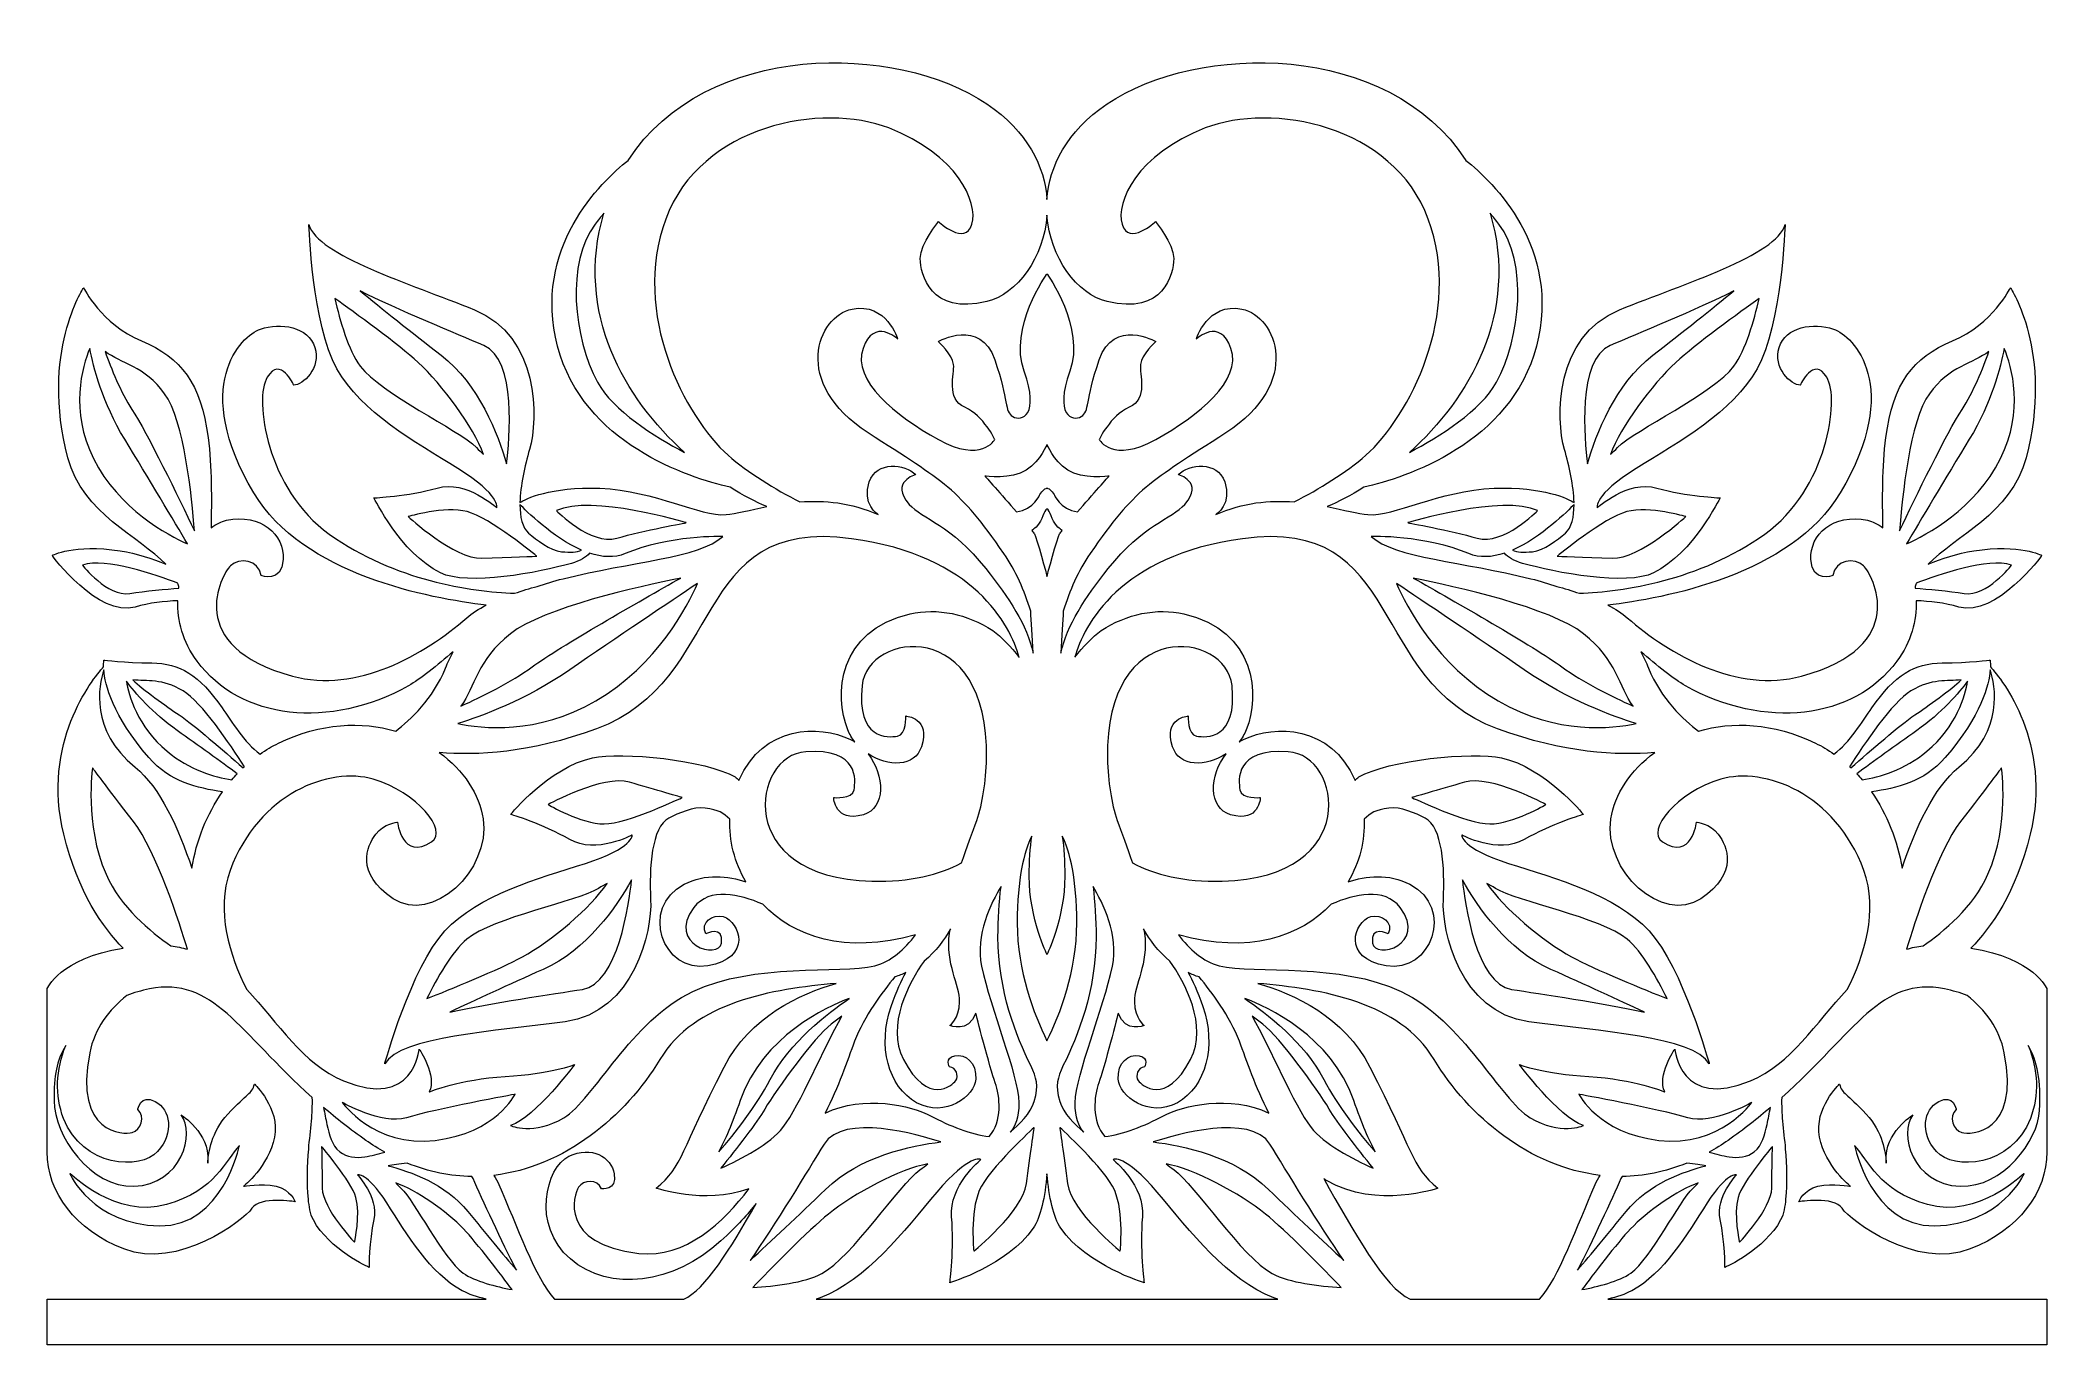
# Model space of a CAD drawing. Header units: inches. Extents: x -4.31 to 4.31, y -2.75 to 2.84.
import ezdxf

# ---------------------------------------------------------------- set-up
doc = ezdxf.new("R2010")
doc.units = ezdxf.units.IN
doc.header["$MEASUREMENT"] = 0
doc.layers.add('Layer 1', color=7, linetype='Continuous')

msp = doc.modelspace()

# ---------------------------------------------------------------- linework, layer by layer
at = {"layer": 'Layer 1', "lineweight": 9}
for points, knots in [([(-4.2811, -2.7456), (-4.2811, -2.7456), (4.2811, -2.7456), (4.2811, -2.7456), (4.2811, -2.7456), (4.2811, -2.7456), (4.2811, -2.55), (4.2811, -2.55), (4.2811, -2.55), (4.2811, -2.55), (2.4011, -2.55), (2.4011, -2.55), (2.4011, -2.55), (2.4399, -2.5408), (2.4757, -2.5292), (2.504, -2.5141), (2.504, -2.5141), (2.6408, -2.4415), (2.7397, -2.2726), (2.827, -2.1377), (2.827, -2.1377), (2.9142, -2.003), (2.9523, -2.018), (2.9523, -2.018), (2.9523, -2.018), (2.9523, -2.018), (2.862, -2.1124), (2.8826, -2.2085), (2.8826, -2.2085), (2.9031, -2.3046), (2.9026, -2.4145), (2.9026, -2.4145), (2.9026, -2.4145), (2.9026, -2.4145), (3.0741, -2.3376), (3.141, -2.211), (3.141, -2.211), (3.1552, -2.1842), (3.1595, -2.1522), (3.1626, -2.1223), (3.1626, -2.1223), (3.17, -2.0511), (3.167, -1.9785), (3.1613, -1.9073), (3.1613, -1.9073), (3.158, -1.8674), (3.153, -1.8277), (3.1495, -1.788), (3.1495, -1.788), (3.1466, -1.7545), (3.1447, -1.721), (3.1458, -1.6872), (3.1458, -1.6872), (3.4613, -1.4034), (3.5718, -1.1667), (3.8426, -1.2214), (3.8426, -1.2214), (3.8777, -1.2286), (3.9099, -1.2382), (3.9403, -1.2494), (3.9403, -1.2494), (4.0169, -1.3114), (4.0784, -1.3916), (4.0987, -1.4946), (4.0987, -1.4946), (4.1679, -1.8462), (3.9532, -1.8464), (3.9171, -1.8363), (3.9171, -1.8363), (3.8811, -1.8262), (3.8581, -1.7681), (3.8932, -1.7378), (3.8932, -1.7378), (3.8932, -1.7378), (3.8818, -1.6694), (3.818, -1.7039), (3.818, -1.7039), (3.7543, -1.7383), (3.7349, -1.8373), (3.808, -1.9181), (3.808, -1.9181), (3.8813, -1.9989), (4.1297, -1.986), (4.2108, -1.7762), (4.2108, -1.7762), (4.2492, -1.6771), (4.2432, -1.5675), (4.2017, -1.4644), (4.2017, -1.4644), (4.2414, -1.5318), (4.2556, -1.6131), (4.2499, -1.7419), (4.2499, -1.7419), (4.2442, -1.8707), (4.0933, -2.0732), (3.9103, -2.0667), (3.9103, -2.0667), (3.7037, -2.0594), (3.6467, -1.8386), (3.7072, -1.7613), (3.7072, -1.7613), (3.7072, -1.7613), (3.5861, -1.8381), (3.5927, -1.9577), (3.5927, -1.9577), (3.5932, -1.9637), (3.5933, -1.9673), (3.5933, -1.9673), (3.5933, -1.9673), (3.5929, -1.9641), (3.593, -1.9609), (3.5927, -1.9577), (3.5927, -1.9577), (3.5907, -1.9279), (3.5787, -1.8339), (3.5077, -1.7577), (3.5077, -1.7577), (3.4222, -1.6656), (3.4044, -1.673), (3.3937, -1.6288), (3.3937, -1.6288), (3.3937, -1.6288), (3.2834, -1.7318), (3.3083, -1.857), (3.3083, -1.857), (3.3332, -1.9821), (3.4401, -2.0669), (3.4401, -2.0669), (3.4401, -2.0669), (3.4401, -2.0669), (3.3653, -2.0524), (3.3011, -2.0669), (3.3011, -2.0669), (3.2371, -2.0815), (3.2192, -2.1331), (3.2192, -2.1331), (3.2192, -2.1331), (3.2192, -2.1331), (3.3688, -2.1083), (3.4044, -2.1611), (3.4044, -2.1611), (3.4401, -2.214), (3.7221, -2.4259), (3.953, -2.3354), (3.953, -2.3354), (4.1596, -2.2544), (4.2811, -2.0925), (4.2811, -1.9195), (4.2811, -1.9195), (4.2811, -1.9195), (4.2811, -1.6031), (4.2811, -1.6031), (4.2811, -1.6031), (4.2811, -1.6031), (4.2811, -1.2214), (4.2811, -1.2214), (4.2811, -1.2214), (4.2811, -1.2214), (4.2292, -1.0898), (3.956, -1.0464), (3.956, -1.0464), (4.0405, -0.9602), (4.1502, -0.8073), (4.2103, -0.5589), (4.2103, -0.5589), (4.3049, -0.1679), (4.0899, 0.1018), (4.0393, 0.1584), (4.0393, 0.1584), (4.0399, 0.177), (4.038, 0.1868), (4.038, 0.1868), (4.038, 0.1868), (4.038, 0.1868), (3.952, 0.1759), (3.8327, 0.1747), (3.8327, 0.1747), (3.7134, 0.1735), (3.6305, 0.1243), (3.5318, -0.0173), (3.5318, -0.0173), (3.4907, -0.0763), (3.4382, -0.1664), (3.3696, -0.2153), (3.3696, -0.2153), (3.3445, -0.1979), (3.3184, -0.1822), (3.2908, -0.1689), (3.2908, -0.1689), (3.1082, -0.0807), (2.9338, -0.0749), (2.7889, -0.1174), (2.7889, -0.1174), (2.7263, -0.0694), (2.6279, 0.0217), (2.5754, 0.1525), (2.5754, 0.1525), (2.5654, 0.1773), (2.5547, 0.2006), (2.543, 0.2227), (2.543, 0.2227), (2.61, 0.165), (2.684, 0.1049), (2.7336, 0.0771), (2.7336, 0.0771), (3.0698, -0.1116), (3.4536, -0.0702), (3.6392, 0.1825), (3.6392, 0.1825), (3.7004, 0.2658), (3.7233, 0.3562), (3.7215, 0.4411), (3.7215, 0.4411), (3.7789, 0.4391), (3.8434, 0.4321), (3.9038, 0.4143), (3.9038, 0.4143), (4.0633, 0.3674), (4.2595, 0.6353), (4.2595, 0.6353), (4.2595, 0.6353), (4.2595, 0.6353), (4.1671, 0.6859), (3.9686, 0.6548), (3.9686, 0.6548), (3.896, 0.6434), (3.8309, 0.6213), (3.7728, 0.5977), (3.7728, 0.5977), (3.8854, 0.7149), (4.1296, 0.814), (4.1921, 1.0532), (4.1921, 1.0532), (4.3105, 1.5057), (4.1248, 1.7814), (4.1248, 1.7814), (4.1248, 1.7814), (4.1248, 1.7814), (4.05, 1.6266), (3.8775, 1.5543), (3.8775, 1.5543), (3.7049, 1.482), (3.6233, 1.3723), (3.5919, 1.1397), (3.5919, 1.1397), (3.5751, 1.0153), (3.5771, 0.872), (3.5793, 0.7529), (3.5793, 0.7529), (3.5576, 0.7694), (3.5351, 0.7808), (3.513, 0.7857), (3.513, 0.7857), (3.366, 0.8183), (3.2648, 0.7225), (3.2709, 0.6185), (3.2709, 0.6185), (3.2767, 0.5143), (3.3647, 0.5494), (3.3647, 0.5494), (3.3647, 0.5494), (3.3745, 0.6152), (3.459, 0.6286), (3.4967, 0.5911), (3.4967, 0.5911), (3.5345, 0.5537), (3.7018, 0.2454), (3.2302, 0.1183), (3.2302, 0.1183), (2.9562, 0.0443), (2.6655, 0.209), (2.4847, 0.3684), (2.4847, 0.3684), (2.4623, 0.3881), (2.4337, 0.406), (2.4014, 0.4225), (2.4014, 0.4225), (2.6401, 0.4503), (3.1869, 0.551), (3.3959, 0.9032), (3.3959, 0.9032), (3.6667, 1.3595), (3.4529, 1.5755), (3.3674, 1.605), (3.3674, 1.605), (3.282, 1.6343), (3.1632, 1.6147), (3.1347, 1.5265), (3.1347, 1.5265), (3.1062, 1.438), (3.1869, 1.3644), (3.225, 1.3644), (3.225, 1.3644), (3.225, 1.3644), (3.282, 1.492), (3.3389, 1.3988), (3.3389, 1.3988), (3.3959, 1.3056), (3.3413, 0.9168), (3.073, 0.7266), (3.073, 0.7266), (2.7896, 0.5257), (2.469, 0.4804), (2.2795, 0.4731), (2.2795, 0.4731), (2.248, 0.4839), (2.2152, 0.4938), (2.1823, 0.5028), (2.1823, 0.5028), (2.1483, 0.5143), (2.1117, 0.5251), (2.0719, 0.5353), (2.0719, 0.5353), (1.7822, 0.6088), (1.4878, 0.6236), (1.3881, 0.7168), (1.3881, 0.7168), (1.3881, 0.7168), (1.6208, 0.7217), (1.8059, 0.6432), (1.8059, 0.6432), (1.8531, 0.6232), (1.9059, 0.6274), (1.9584, 0.6448), (1.9584, 0.6448), (1.9745, 0.6273), (1.9987, 0.6123), (2.0366, 0.6013), (2.0366, 0.6013), (2.1742, 0.5612), (2.4836, 0.5041), (2.5968, 0.5604), (2.5968, 0.5604), (2.7684, 0.6458), (2.8816, 0.8815), (2.8816, 0.8815), (2.8816, 0.8815), (2.8816, 0.8815), (2.7367, 0.8884), (2.6115, 0.924), (2.6115, 0.924), (2.4863, 0.9596), (2.3556, 0.8392), (2.3556, 0.8392), (2.3556, 0.8392), (2.3556, 0.8392), (2.3384, 0.8939), (2.5222, 1.0072), (2.5222, 1.0072), (2.7059, 1.1205), (2.9355, 1.248), (3.0406, 1.4351), (3.0406, 1.4351), (3.1456, 1.6224), (3.1605, 2.0522), (3.1605, 2.0522), (3.1605, 2.0522), (3.1232, 1.9207), (2.7313, 1.8006), (2.4519, 1.6875), (2.4519, 1.6875), (2.1723, 1.5744), (2.1777, 1.2186), (2.2157, 1.0895), (2.2157, 1.0895), (2.2365, 1.0184), (2.2548, 0.9335), (2.2567, 0.8624), (2.2567, 0.8624), (2.2327, 0.8765), (2.1264, 0.9314), (1.9152, 0.9228), (1.9152, 0.9228), (1.673, 0.9131), (1.4878, 0.8002), (1.3738, 0.81), (1.3738, 0.81), (1.3331, 0.8134), (1.2722, 0.8301), (1.1991, 0.8444), (1.1991, 0.8444), (1.2475, 0.8641), (1.3012, 0.892), (1.357, 0.9271), (1.357, 0.9271), (1.5359, 0.9685), (1.9867, 1.1145), (2.0954, 1.5313), (2.0954, 1.5313), (2.2053, 1.9526), (1.909, 2.2355), (1.7937, 2.3271), (1.7937, 2.3271), (1.46, 2.8419), (0.6431, 2.8302), (0.2575, 2.569), (0.2575, 2.569), (0.083, 2.4508), (0.0097, 2.3006), (0, 2.1592), (0, 2.1592), (-0.0097, 2.3006), (-0.083, 2.4508), (-0.2575, 2.569), (-0.2575, 2.569), (-0.6431, 2.8302), (-1.46, 2.8419), (-1.7936, 2.3271), (-1.7936, 2.3271), (-1.9091, 2.2355), (-2.2053, 1.9526), (-2.0954, 1.5313), (-2.0954, 1.5313), (-1.9867, 1.1145), (-1.5358, 0.9685), (-1.357, 0.9271), (-1.357, 0.9271), (-1.3011, 0.892), (-1.2473, 0.8641), (-1.1991, 0.8444), (-1.1991, 0.8444), (-1.2722, 0.8301), (-1.3331, 0.8134), (-1.3738, 0.81), (-1.3738, 0.81), (-1.4878, 0.8002), (-1.6729, 0.9131), (-1.9152, 0.9228), (-1.9152, 0.9228), (-2.1264, 0.9314), (-2.2327, 0.8765), (-2.2566, 0.8624), (-2.2566, 0.8624), (-2.2549, 0.9335), (-2.2364, 1.0184), (-2.2157, 1.0895), (-2.2157, 1.0895), (-2.1777, 1.2186), (-2.1723, 1.5744), (-2.4518, 1.6875), (-2.4518, 1.6875), (-2.7313, 1.8006), (-3.1232, 1.9207), (-3.1605, 2.0522), (-3.1605, 2.0522), (-3.1605, 2.0522), (-3.1456, 1.6224), (-3.0406, 1.4351), (-3.0406, 1.4351), (-2.9354, 1.248), (-2.7059, 1.1205), (-2.5221, 1.0072), (-2.5221, 1.0072), (-2.3384, 0.8939), (-2.3556, 0.8392), (-2.3556, 0.8392), (-2.3556, 0.8392), (-2.3556, 0.8392), (-2.4863, 0.9596), (-2.6115, 0.924), (-2.6115, 0.924), (-2.7367, 0.8884), (-2.8816, 0.8815), (-2.8816, 0.8815), (-2.8816, 0.8815), (-2.8816, 0.8815), (-2.7684, 0.6458), (-2.5968, 0.5604), (-2.5968, 0.5604), (-2.4836, 0.5041), (-2.1741, 0.5612), (-2.0366, 0.6013), (-2.0366, 0.6013), (-1.9986, 0.6123), (-1.9745, 0.6273), (-1.9583, 0.6448), (-1.9583, 0.6448), (-1.9059, 0.6274), (-1.8531, 0.6232), (-1.8059, 0.6432), (-1.8059, 0.6432), (-1.6208, 0.7217), (-1.3879, 0.7168), (-1.3879, 0.7168), (-1.3879, 0.7168), (-1.4878, 0.6236), (-1.7822, 0.6088), (-2.0719, 0.5353), (-2.0719, 0.5353), (-2.1117, 0.5251), (-2.1482, 0.5143), (-2.1824, 0.5028), (-2.1824, 0.5028), (-2.2153, 0.4938), (-2.248, 0.4839), (-2.2795, 0.4731), (-2.2795, 0.4731), (-2.469, 0.4804), (-2.7895, 0.5257), (-3.073, 0.7266), (-3.073, 0.7266), (-3.3413, 0.9168), (-3.3959, 1.3056), (-3.3389, 1.3988), (-3.3389, 1.3988), (-3.282, 1.492), (-3.225, 1.3644), (-3.225, 1.3644), (-3.225, 1.3644), (-3.1869, 1.3644), (-3.1062, 1.438), (-3.1347, 1.5265), (-3.1347, 1.5265), (-3.1632, 1.6147), (-3.282, 1.6343), (-3.3674, 1.605), (-3.3674, 1.605), (-3.4529, 1.5755), (-3.6666, 1.3595), (-3.3959, 0.9032), (-3.3959, 0.9032), (-3.1869, 0.551), (-2.6401, 0.4503), (-2.4013, 0.4225), (-2.4013, 0.4225), (-2.4337, 0.406), (-2.4623, 0.3881), (-2.4846, 0.3684), (-2.4846, 0.3684), (-2.6654, 0.209), (-2.9562, 0.0443), (-3.2302, 0.1183), (-3.2302, 0.1183), (-3.7017, 0.2454), (-3.5345, 0.5537), (-3.4966, 0.5911), (-3.4966, 0.5911), (-3.4589, 0.6286), (-3.3745, 0.6152), (-3.3646, 0.5494), (-3.3646, 0.5494), (-3.3646, 0.5494), (-3.2767, 0.5143), (-3.2708, 0.6185), (-3.2708, 0.6185), (-3.2647, 0.7225), (-3.366, 0.8183), (-3.513, 0.7857), (-3.513, 0.7857), (-3.5351, 0.7808), (-3.5575, 0.7694), (-3.5793, 0.7529), (-3.5793, 0.7529), (-3.5771, 0.872), (-3.5751, 1.0153), (-3.5919, 1.1397), (-3.5919, 1.1397), (-3.6233, 1.3723), (-3.7048, 1.482), (-3.8775, 1.5543), (-3.8775, 1.5543), (-4.05, 1.6266), (-4.1247, 1.7814), (-4.1247, 1.7814), (-4.1247, 1.7814), (-4.1247, 1.7814), (-4.3105, 1.5057), (-4.1921, 1.0532), (-4.1921, 1.0532), (-4.1295, 0.814), (-3.8854, 0.7149), (-3.7727, 0.5977), (-3.7727, 0.5977), (-3.8308, 0.6213), (-3.8959, 0.6434), (-3.9686, 0.6548), (-3.9686, 0.6548), (-4.1671, 0.6859), (-4.2595, 0.6353), (-4.2595, 0.6353), (-4.2595, 0.6353), (-4.2595, 0.6353), (-4.0633, 0.3674), (-3.9038, 0.4143), (-3.9038, 0.4143), (-3.8434, 0.4321), (-3.7789, 0.4391), (-3.7215, 0.4411), (-3.7215, 0.4411), (-3.7233, 0.3562), (-3.7004, 0.2658), (-3.6392, 0.1825), (-3.6392, 0.1825), (-3.4536, -0.0702), (-3.0697, -0.1116), (-2.7336, 0.0771), (-2.7336, 0.0771), (-2.684, 0.1049), (-2.61, 0.165), (-2.5429, 0.2227), (-2.5429, 0.2227), (-2.5546, 0.2006), (-2.5654, 0.1773), (-2.5753, 0.1525), (-2.5753, 0.1525), (-2.6278, 0.0217), (-2.7263, -0.0694), (-2.7888, -0.1174), (-2.7888, -0.1174), (-2.9337, -0.0749), (-3.1082, -0.0807), (-3.2908, -0.1689), (-3.2908, -0.1689), (-3.3183, -0.1822), (-3.3445, -0.1979), (-3.3695, -0.2153), (-3.3695, -0.2153), (-3.4382, -0.1664), (-3.4906, -0.0763), (-3.5318, -0.0173), (-3.5318, -0.0173), (-3.6305, 0.1243), (-3.7134, 0.1735), (-3.8327, 0.1747), (-3.8327, 0.1747), (-3.9519, 0.1759), (-4.0379, 0.1868), (-4.0379, 0.1868), (-4.0379, 0.1868), (-4.0379, 0.1868), (-4.0399, 0.177), (-4.0393, 0.1584), (-4.0393, 0.1584), (-4.0898, 0.1018), (-4.3049, -0.1679), (-4.2103, -0.5589), (-4.2103, -0.5589), (-4.1501, -0.8073), (-4.0405, -0.9602), (-3.956, -1.0464), (-3.956, -1.0464), (-4.2292, -1.0898), (-4.2811, -1.2214), (-4.2811, -1.2214), (-4.2811, -1.2214), (-4.2811, -1.2214), (-4.2811, -1.6031), (-4.2811, -1.6031), (-4.2811, -1.6031), (-4.2811, -1.6031), (-4.2811, -1.7733), (-4.2811, -1.7733), (-4.2811, -1.7733), (-4.2811, -1.7733), (-4.2811, -1.9195), (-4.2811, -1.9195), (-4.2811, -1.9195), (-4.2811, -2.0925), (-4.1595, -2.2544), (-3.953, -2.3354), (-3.953, -2.3354), (-3.7221, -2.4259), (-3.4401, -2.214), (-3.4044, -2.1611), (-3.4044, -2.1611), (-3.3688, -2.1083), (-3.2192, -2.1331), (-3.2192, -2.1331), (-3.2192, -2.1331), (-3.2192, -2.1331), (-3.2369, -2.0815), (-3.3011, -2.0669), (-3.3011, -2.0669), (-3.3653, -2.0524), (-3.4401, -2.0669), (-3.4401, -2.0669), (-3.4401, -2.0669), (-3.4401, -2.0669), (-3.3332, -1.9821), (-3.3083, -1.857), (-3.3083, -1.857), (-3.2833, -1.7318), (-3.3937, -1.6288), (-3.3937, -1.6288), (-3.3937, -1.6288), (-3.4044, -1.673), (-3.4222, -1.6656), (-3.5077, -1.7577), (-3.5077, -1.7577), (-3.5786, -1.8339), (-3.5907, -1.9279), (-3.5927, -1.9577), (-3.5927, -1.9577), (-3.593, -1.9609), (-3.5928, -1.9641), (-3.5932, -1.9673), (-3.5932, -1.9673), (-3.5932, -1.9673), (-3.5932, -1.9637), (-3.5927, -1.9577), (-3.5927, -1.9577), (-3.5861, -1.8381), (-3.7071, -1.7613), (-3.7071, -1.7613), (-3.7071, -1.7613), (-3.6467, -1.8386), (-3.7036, -2.0594), (-3.9103, -2.0667), (-3.9103, -2.0667), (-4.0933, -2.0732), (-4.2517, -1.8499), (-4.2517, -1.701), (-4.2517, -1.701), (-4.2517, -1.5887), (-4.2413, -1.5317), (-4.2017, -1.4642), (-4.2017, -1.4642), (-4.2432, -1.5674), (-4.2492, -1.6771), (-4.2108, -1.7762), (-4.2108, -1.7762), (-4.1297, -1.986), (-3.8813, -1.9989), (-3.808, -1.9181), (-3.808, -1.9181), (-3.7349, -1.8373), (-3.7543, -1.7383), (-3.818, -1.7039), (-3.818, -1.7039), (-3.8818, -1.6694), (-3.8932, -1.7378), (-3.8932, -1.7378), (-3.8932, -1.7378), (-3.858, -1.7681), (-3.8811, -1.8262), (-3.9171, -1.8363), (-3.9171, -1.8363), (-3.9531, -1.8464), (-4.1679, -1.8462), (-4.0987, -1.4946), (-4.0987, -1.4946), (-4.0784, -1.3916), (-4.0169, -1.3114), (-3.9402, -1.2494), (-3.9402, -1.2494), (-3.9099, -1.2382), (-3.8777, -1.2286), (-3.8425, -1.2214), (-3.8425, -1.2214), (-3.5717, -1.1667), (-3.4613, -1.4034), (-3.1458, -1.6872), (-3.1458, -1.6872), (-3.1447, -1.721), (-3.1465, -1.7545), (-3.1494, -1.788), (-3.1494, -1.788), (-3.153, -1.8277), (-3.158, -1.8674), (-3.1613, -1.9073), (-3.1613, -1.9073), (-3.167, -1.9785), (-3.17, -2.0511), (-3.1626, -2.1223), (-3.1626, -2.1223), (-3.1594, -2.1522), (-3.1552, -2.1842), (-3.141, -2.211), (-3.141, -2.211), (-3.0739, -2.3376), (-2.9026, -2.4145), (-2.9026, -2.4145), (-2.9026, -2.4145), (-2.9026, -2.4145), (-2.9031, -2.3046), (-2.8826, -2.2085), (-2.8826, -2.2085), (-2.862, -2.1124), (-2.9523, -2.018), (-2.9523, -2.018), (-2.9523, -2.018), (-2.9523, -2.018), (-2.9142, -2.003), (-2.8269, -2.1377), (-2.8269, -2.1377), (-2.7397, -2.2726), (-2.6407, -2.4415), (-2.504, -2.5141), (-2.504, -2.5141), (-2.4756, -2.5292), (-2.4399, -2.5408), (-2.4011, -2.55), (-2.4011, -2.55), (-2.4011, -2.55), (-4.2811, -2.55), (-4.2811, -2.55), (-4.2811, -2.55), (-4.2811, -2.55), (-4.2811, -2.7456), (-4.2811, -2.7456)], [0, 0, 0, 0, 0.004975, 0.004975, 0.004975, 0.004975, 0.00995, 0.00995, 0.00995, 0.00995, 0.014925, 0.014925, 0.014925, 0.014925, 0.0199, 0.0199, 0.0199, 0.0199, 0.024876, 0.024876, 0.024876, 0.024876, 0.029851, 0.029851, 0.029851, 0.029851, 0.034826, 0.034826, 0.034826, 0.034826, 0.039801, 0.039801, 0.039801, 0.039801, 0.044776, 0.044776, 0.044776, 0.044776, 0.049751, 0.049751, 0.049751, 0.049751, 0.054726, 0.054726, 0.054726, 0.054726, 0.059701, 0.059701, 0.059701, 0.059701, 0.064677, 0.064677, 0.064677, 0.064677, 0.069652, 0.069652, 0.069652, 0.069652, 0.074627, 0.074627, 0.074627, 0.074627, 0.079602, 0.079602, 0.079602, 0.079602, 0.084577, 0.084577, 0.084577, 0.084577, 0.089552, 0.089552, 0.089552, 0.089552, 0.094527, 0.094527, 0.094527, 0.094527, 0.099502, 0.099502, 0.099502, 0.099502, 0.104478, 0.104478, 0.104478, 0.104478, 0.109453, 0.109453, 0.109453, 0.109453, 0.114428, 0.114428, 0.114428, 0.114428, 0.119403, 0.119403, 0.119403, 0.119403, 0.124378, 0.124378, 0.124378, 0.124378, 0.129353, 0.129353, 0.129353, 0.129353, 0.134328, 0.134328, 0.134328, 0.134328, 0.139303, 0.139303, 0.139303, 0.139303, 0.144279, 0.144279, 0.144279, 0.144279, 0.149254, 0.149254, 0.149254, 0.149254, 0.154229, 0.154229, 0.154229, 0.154229, 0.159204, 0.159204, 0.159204, 0.159204, 0.164179, 0.164179, 0.164179, 0.164179, 0.169154, 0.169154, 0.169154, 0.169154, 0.174129, 0.174129, 0.174129, 0.174129, 0.179104, 0.179104, 0.179104, 0.179104, 0.18408, 0.18408, 0.18408, 0.18408, 0.189055, 0.189055, 0.189055, 0.189055, 0.19403, 0.19403, 0.19403, 0.19403, 0.199005, 0.199005, 0.199005, 0.199005, 0.20398, 0.20398, 0.20398, 0.20398, 0.208955, 0.208955, 0.208955, 0.208955, 0.21393, 0.21393, 0.21393, 0.21393, 0.218905, 0.218905, 0.218905, 0.218905, 0.223881, 0.223881, 0.223881, 0.223881, 0.228856, 0.228856, 0.228856, 0.228856, 0.233831, 0.233831, 0.233831, 0.233831, 0.238806, 0.238806, 0.238806, 0.238806, 0.243781, 0.243781, 0.243781, 0.243781, 0.248756, 0.248756, 0.248756, 0.248756, 0.253731, 0.253731, 0.253731, 0.253731, 0.258706, 0.258706, 0.258706, 0.258706, 0.263682, 0.263682, 0.263682, 0.263682, 0.268657, 0.268657, 0.268657, 0.268657, 0.273632, 0.273632, 0.273632, 0.273632, 0.278607, 0.278607, 0.278607, 0.278607, 0.283582, 0.283582, 0.283582, 0.283582, 0.288557, 0.288557, 0.288557, 0.288557, 0.293532, 0.293532, 0.293532, 0.293532, 0.298507, 0.298507, 0.298507, 0.298507, 0.303483, 0.303483, 0.303483, 0.303483, 0.308458, 0.308458, 0.308458, 0.308458, 0.313433, 0.313433, 0.313433, 0.313433, 0.318408, 0.318408, 0.318408, 0.318408, 0.323383, 0.323383, 0.323383, 0.323383, 0.328358, 0.328358, 0.328358, 0.328358, 0.333333, 0.333333, 0.333333, 0.333333, 0.338308, 0.338308, 0.338308, 0.338308, 0.343284, 0.343284, 0.343284, 0.343284, 0.348259, 0.348259, 0.348259, 0.348259, 0.353234, 0.353234, 0.353234, 0.353234, 0.358209, 0.358209, 0.358209, 0.358209, 0.363184, 0.363184, 0.363184, 0.363184, 0.368159, 0.368159, 0.368159, 0.368159, 0.373134, 0.373134, 0.373134, 0.373134, 0.378109, 0.378109, 0.378109, 0.378109, 0.383085, 0.383085, 0.383085, 0.383085, 0.38806, 0.38806, 0.38806, 0.38806, 0.393035, 0.393035, 0.393035, 0.393035, 0.39801, 0.39801, 0.39801, 0.39801, 0.402985, 0.402985, 0.402985, 0.402985, 0.40796, 0.40796, 0.40796, 0.40796, 0.412935, 0.412935, 0.412935, 0.412935, 0.41791, 0.41791, 0.41791, 0.41791, 0.422886, 0.422886, 0.422886, 0.422886, 0.427861, 0.427861, 0.427861, 0.427861, 0.432836, 0.432836, 0.432836, 0.432836, 0.437811, 0.437811, 0.437811, 0.437811, 0.442786, 0.442786, 0.442786, 0.442786, 0.447761, 0.447761, 0.447761, 0.447761, 0.452736, 0.452736, 0.452736, 0.452736, 0.457711, 0.457711, 0.457711, 0.457711, 0.462687, 0.462687, 0.462687, 0.462687, 0.467662, 0.467662, 0.467662, 0.467662, 0.472637, 0.472637, 0.472637, 0.472637, 0.477612, 0.477612, 0.477612, 0.477612, 0.482587, 0.482587, 0.482587, 0.482587, 0.487562, 0.487562, 0.487562, 0.487562, 0.492537, 0.492537, 0.492537, 0.492537, 0.497512, 0.497512, 0.497512, 0.497512, 0.502488, 0.502488, 0.502488, 0.502488, 0.507463, 0.507463, 0.507463, 0.507463, 0.512438, 0.512438, 0.512438, 0.512438, 0.517413, 0.517413, 0.517413, 0.517413, 0.522388, 0.522388, 0.522388, 0.522388, 0.527363, 0.527363, 0.527363, 0.527363, 0.532338, 0.532338, 0.532338, 0.532338, 0.537313, 0.537313, 0.537313, 0.537313, 0.542289, 0.542289, 0.542289, 0.542289, 0.547264, 0.547264, 0.547264, 0.547264, 0.552239, 0.552239, 0.552239, 0.552239, 0.557214, 0.557214, 0.557214, 0.557214, 0.562189, 0.562189, 0.562189, 0.562189, 0.567164, 0.567164, 0.567164, 0.567164, 0.572139, 0.572139, 0.572139, 0.572139, 0.577114, 0.577114, 0.577114, 0.577114, 0.58209, 0.58209, 0.58209, 0.58209, 0.587065, 0.587065, 0.587065, 0.587065, 0.59204, 0.59204, 0.59204, 0.59204, 0.597015, 0.597015, 0.597015, 0.597015, 0.60199, 0.60199, 0.60199, 0.60199, 0.606965, 0.606965, 0.606965, 0.606965, 0.61194, 0.61194, 0.61194, 0.61194, 0.616915, 0.616915, 0.616915, 0.616915, 0.621891, 0.621891, 0.621891, 0.621891, 0.626866, 0.626866, 0.626866, 0.626866, 0.631841, 0.631841, 0.631841, 0.631841, 0.636816, 0.636816, 0.636816, 0.636816, 0.641791, 0.641791, 0.641791, 0.641791, 0.646766, 0.646766, 0.646766, 0.646766, 0.651741, 0.651741, 0.651741, 0.651741, 0.656716, 0.656716, 0.656716, 0.656716, 0.661692, 0.661692, 0.661692, 0.661692, 0.666667, 0.666667, 0.666667, 0.666667, 0.671642, 0.671642, 0.671642, 0.671642, 0.676617, 0.676617, 0.676617, 0.676617, 0.681592, 0.681592, 0.681592, 0.681592, 0.686567, 0.686567, 0.686567, 0.686567, 0.691542, 0.691542, 0.691542, 0.691542, 0.696517, 0.696517, 0.696517, 0.696517, 0.701493, 0.701493, 0.701493, 0.701493, 0.706468, 0.706468, 0.706468, 0.706468, 0.711443, 0.711443, 0.711443, 0.711443, 0.716418, 0.716418, 0.716418, 0.716418, 0.721393, 0.721393, 0.721393, 0.721393, 0.726368, 0.726368, 0.726368, 0.726368, 0.731343, 0.731343, 0.731343, 0.731343, 0.736318, 0.736318, 0.736318, 0.736318, 0.741294, 0.741294, 0.741294, 0.741294, 0.746269, 0.746269, 0.746269, 0.746269, 0.751244, 0.751244, 0.751244, 0.751244, 0.756219, 0.756219, 0.756219, 0.756219, 0.761194, 0.761194, 0.761194, 0.761194, 0.766169, 0.766169, 0.766169, 0.766169, 0.771144, 0.771144, 0.771144, 0.771144, 0.776119, 0.776119, 0.776119, 0.776119, 0.781095, 0.781095, 0.781095, 0.781095, 0.78607, 0.78607, 0.78607, 0.78607, 0.791045, 0.791045, 0.791045, 0.791045, 0.79602, 0.79602, 0.79602, 0.79602, 0.800995, 0.800995, 0.800995, 0.800995, 0.80597, 0.80597, 0.80597, 0.80597, 0.810945, 0.810945, 0.810945, 0.810945, 0.81592, 0.81592, 0.81592, 0.81592, 0.820896, 0.820896, 0.820896, 0.820896, 0.825871, 0.825871, 0.825871, 0.825871, 0.830846, 0.830846, 0.830846, 0.830846, 0.835821, 0.835821, 0.835821, 0.835821, 0.840796, 0.840796, 0.840796, 0.840796, 0.845771, 0.845771, 0.845771, 0.845771, 0.850746, 0.850746, 0.850746, 0.850746, 0.855721, 0.855721, 0.855721, 0.855721, 0.860697, 0.860697, 0.860697, 0.860697, 0.865672, 0.865672, 0.865672, 0.865672, 0.870647, 0.870647, 0.870647, 0.870647, 0.875622, 0.875622, 0.875622, 0.875622, 0.880597, 0.880597, 0.880597, 0.880597, 0.885572, 0.885572, 0.885572, 0.885572, 0.890547, 0.890547, 0.890547, 0.890547, 0.895522, 0.895522, 0.895522, 0.895522, 0.900498, 0.900498, 0.900498, 0.900498, 0.905473, 0.905473, 0.905473, 0.905473, 0.910448, 0.910448, 0.910448, 0.910448, 0.915423, 0.915423, 0.915423, 0.915423, 0.920398, 0.920398, 0.920398, 0.920398, 0.925373, 0.925373, 0.925373, 0.925373, 0.930348, 0.930348, 0.930348, 0.930348, 0.935323, 0.935323, 0.935323, 0.935323, 0.940299, 0.940299, 0.940299, 0.940299, 0.945274, 0.945274, 0.945274, 0.945274, 0.950249, 0.950249, 0.950249, 0.950249, 0.955224, 0.955224, 0.955224, 0.955224, 0.960199, 0.960199, 0.960199, 0.960199, 0.965174, 0.965174, 0.965174, 0.965174, 0.970149, 0.970149, 0.970149, 0.970149, 0.975124, 0.975124, 0.975124, 0.975124, 0.9801, 0.9801, 0.9801, 0.9801, 0.985075, 0.985075, 0.985075, 0.985075, 0.99005, 0.99005, 0.99005, 0.99005, 1, 1, 1, 1]), ([(-1.3652, 1.064), (-1.3652, 1.064), (-1.3652, 1.064), (-1.3652, 1.064), (-1.3652, 1.064), (-1.5493, 1.2285), (-1.782, 1.6712), (-1.6324, 2.0759), (-1.6324, 2.0759), (-1.4828, 2.4807), (-0.9608, 2.5767), (-0.6778, 2.4661), (-0.6778, 2.4661), (-0.3857, 2.352), (-0.2931, 2.1495), (-0.3215, 2.0538), (-0.3215, 2.0538), (-0.35, 1.9583), (-0.4641, 2.0649), (-0.4641, 2.0649), (-0.4641, 2.0649), (-0.4641, 2.0649), (-0.5424, 1.9728), (-0.5424, 1.9066), (-0.5424, 1.9066), (-0.5424, 1.8404), (-0.4997, 1.6638), (-0.2575, 1.7227), (-0.2575, 1.7227), (-0.1279, 1.7542), (-0.0127, 1.91), (0, 2.0931), (0, 2.0931), (0.0127, 1.91), (0.1279, 1.7542), (0.2575, 1.7227), (0.2575, 1.7227), (0.4997, 1.6638), (0.5424, 1.8404), (0.5424, 1.9066), (0.5424, 1.9066), (0.5424, 1.9728), (0.4641, 2.0649), (0.4641, 2.0649), (0.4641, 2.0649), (0.4641, 2.0649), (0.35, 1.9583), (0.3215, 2.0538), (0.3215, 2.0538), (0.2931, 2.1495), (0.3857, 2.352), (0.6778, 2.4661), (0.6778, 2.4661), (0.9609, 2.5767), (1.4828, 2.4807), (1.6324, 2.0759), (1.6324, 2.0759), (1.782, 1.6712), (1.5493, 1.2285), (1.3652, 1.064), (1.3652, 1.064), (1.2824, 0.9898), (1.1638, 0.9195), (1.0581, 0.8643), (1.0581, 0.8643), (0.9543, 0.8721), (0.8383, 0.8631), (0.7231, 0.81), (0.7231, 0.81), (0.7231, 0.81), (0.7943, 0.8566), (0.7612, 0.9498), (0.7612, 0.9498), (0.7279, 1.0431), (0.6092, 1.0259), (0.5616, 0.9818), (0.5616, 0.9818), (0.5616, 0.9818), (0.6756, 0.9498), (0.5901, 0.8541), (0.5901, 0.8541), (0.5348, 0.7921), (0.4096, 0.7658), (0.2625, 0.5794), (0.2625, 0.5794), (0.1616, 0.4517), (0.0854, 0.3377), (0.0594, 0.2171), (0.0594, 0.2171), (0.0632, 0.2884), (0.067, 0.3531), (0.0697, 0.3972), (0.0697, 0.3972), (0.0965, 0.4833), (0.1334, 0.5694), (0.185, 0.6439), (0.185, 0.6439), (0.3782, 0.9237), (0.4363, 0.947), (0.7661, 1.1604), (0.7661, 1.1604), (1.0959, 1.3739), (0.9835, 1.6609), (0.8349, 1.6903), (0.8349, 1.6903), (0.6864, 1.7198), (0.6393, 1.5616), (0.6393, 1.5616), (0.6393, 1.5616), (0.6393, 1.5616), (0.7407, 1.6572), (0.7878, 1.521), (0.7878, 1.521), (0.8349, 1.3849), (0.6502, 1.2341), (0.4653, 1.1316), (0.4653, 1.1316), (0.2804, 1.0292), (0.2237, 1.1316), (0.2237, 1.1316), (0.2237, 1.1316), (0.2237, 1.1316), (0.2696, 1.2327), (0.3517, 1.2696), (0.3517, 1.2696), (0.4339, 1.3064), (0.3952, 1.4118), (0.4001, 1.4536), (0.4001, 1.4536), (0.4048, 1.4952), (0.4653, 1.5517), (0.4653, 1.5517), (0.4653, 1.5517), (0.4653, 1.5517), (0.2864, 1.6548), (0.2237, 1.4732), (0.2237, 1.4732), (0.1608, 1.2916), (0.185, 1.2549), (0.1464, 1.2304), (0.1464, 1.2304), (0.1077, 1.2058), (0.0303, 1.2376), (0.098, 1.4241), (0.098, 1.4241), (0.1656, 1.6106), (0, 1.8413), (0, 1.8413), (0, 1.8413), (0, 1.8413), (-0.1656, 1.6106), (-0.098, 1.4241), (-0.098, 1.4241), (-0.0303, 1.2376), (-0.1076, 1.2058), (-0.1463, 1.2304), (-0.1463, 1.2304), (-0.185, 1.2549), (-0.1607, 1.2916), (-0.2236, 1.4732), (-0.2236, 1.4732), (-0.2864, 1.6548), (-0.4652, 1.5517), (-0.4652, 1.5517), (-0.4652, 1.5517), (-0.4652, 1.5517), (-0.4048, 1.4952), (-0.3999, 1.4536), (-0.3999, 1.4536), (-0.3952, 1.4118), (-0.4338, 1.3064), (-0.3517, 1.2696), (-0.3517, 1.2696), (-0.2696, 1.2327), (-0.2236, 1.1316), (-0.2236, 1.1316), (-0.2236, 1.1316), (-0.2236, 1.1316), (-0.2804, 1.0292), (-0.4652, 1.1316), (-0.4652, 1.1316), (-0.65, 1.2341), (-0.8349, 1.3849), (-0.7878, 1.521), (-0.7878, 1.521), (-0.7406, 1.6572), (-0.6392, 1.5616), (-0.6392, 1.5616), (-0.6392, 1.5616), (-0.6392, 1.5616), (-0.6863, 1.7198), (-0.8349, 1.6903), (-0.8349, 1.6903), (-0.9835, 1.6609), (-1.0959, 1.3739), (-0.7661, 1.1604), (-0.7661, 1.1604), (-0.4363, 0.947), (-0.3782, 0.9237), (-0.185, 0.6439), (-0.185, 0.6439), (-0.1334, 0.5694), (-0.0964, 0.4833), (-0.0697, 0.3972), (-0.0697, 0.3972), (-0.067, 0.3531), (-0.0631, 0.2884), (-0.0594, 0.2171), (-0.0594, 0.2171), (-0.0852, 0.3377), (-0.1616, 0.4517), (-0.2624, 0.5794), (-0.2624, 0.5794), (-0.4096, 0.7658), (-0.5347, 0.7921), (-0.5901, 0.8541), (-0.5901, 0.8541), (-0.6756, 0.9498), (-0.5616, 0.9818), (-0.5616, 0.9818), (-0.5616, 0.9818), (-0.6092, 1.0259), (-0.7279, 1.0431), (-0.7611, 0.9498), (-0.7611, 0.9498), (-0.7943, 0.8566), (-0.7231, 0.81), (-0.7231, 0.81), (-0.7231, 0.81), (-0.8383, 0.8631), (-0.9543, 0.8721), (-1.0581, 0.8643), (-1.0581, 0.8643), (-1.1638, 0.9195), (-1.2822, 0.9898), (-1.3652, 1.064)], [0, 0, 0, 0, 0.016667, 0.016667, 0.016667, 0.016667, 0.033333, 0.033333, 0.033333, 0.033333, 0.05, 0.05, 0.05, 0.05, 0.066667, 0.066667, 0.066667, 0.066667, 0.083333, 0.083333, 0.083333, 0.083333, 0.1, 0.1, 0.1, 0.1, 0.116667, 0.116667, 0.116667, 0.116667, 0.133333, 0.133333, 0.133333, 0.133333, 0.15, 0.15, 0.15, 0.15, 0.166667, 0.166667, 0.166667, 0.166667, 0.183333, 0.183333, 0.183333, 0.183333, 0.2, 0.2, 0.2, 0.2, 0.216667, 0.216667, 0.216667, 0.216667, 0.233333, 0.233333, 0.233333, 0.233333, 0.25, 0.25, 0.25, 0.25, 0.266667, 0.266667, 0.266667, 0.266667, 0.283333, 0.283333, 0.283333, 0.283333, 0.3, 0.3, 0.3, 0.3, 0.316667, 0.316667, 0.316667, 0.316667, 0.333333, 0.333333, 0.333333, 0.333333, 0.35, 0.35, 0.35, 0.35, 0.366667, 0.366667, 0.366667, 0.366667, 0.383333, 0.383333, 0.383333, 0.383333, 0.4, 0.4, 0.4, 0.4, 0.416667, 0.416667, 0.416667, 0.416667, 0.433333, 0.433333, 0.433333, 0.433333, 0.45, 0.45, 0.45, 0.45, 0.466667, 0.466667, 0.466667, 0.466667, 0.483333, 0.483333, 0.483333, 0.483333, 0.5, 0.5, 0.5, 0.5, 0.516667, 0.516667, 0.516667, 0.516667, 0.533333, 0.533333, 0.533333, 0.533333, 0.55, 0.55, 0.55, 0.55, 0.566667, 0.566667, 0.566667, 0.566667, 0.583333, 0.583333, 0.583333, 0.583333, 0.6, 0.6, 0.6, 0.6, 0.616667, 0.616667, 0.616667, 0.616667, 0.633333, 0.633333, 0.633333, 0.633333, 0.65, 0.65, 0.65, 0.65, 0.666667, 0.666667, 0.666667, 0.666667, 0.683333, 0.683333, 0.683333, 0.683333, 0.7, 0.7, 0.7, 0.7, 0.716667, 0.716667, 0.716667, 0.716667, 0.733333, 0.733333, 0.733333, 0.733333, 0.75, 0.75, 0.75, 0.75, 0.766667, 0.766667, 0.766667, 0.766667, 0.783333, 0.783333, 0.783333, 0.783333, 0.8, 0.8, 0.8, 0.8, 0.816667, 0.816667, 0.816667, 0.816667, 0.833333, 0.833333, 0.833333, 0.833333, 0.85, 0.85, 0.85, 0.85, 0.866667, 0.866667, 0.866667, 0.866667, 0.883333, 0.883333, 0.883333, 0.883333, 0.9, 0.9, 0.9, 0.9, 0.916667, 0.916667, 0.916667, 0.916667, 0.933333, 0.933333, 0.933333, 0.933333, 0.95, 0.95, 0.95, 0.95, 0.966667, 0.966667, 0.966667, 0.966667, 1, 1, 1, 1]), ([(-1.9245, 1.3767), (-1.9245, 1.3767), (-1.9245, 1.3767), (-1.9245, 1.3767), (-1.9245, 1.3767), (-2.0278, 1.5681), (-2.0598, 1.8919), (-1.9351, 2.0538), (-1.9351, 2.0538), (-1.9224, 2.0705), (-1.9097, 2.086), (-1.8971, 2.1011), (-1.8971, 2.1011), (-2.0239, 1.6714), (-1.8063, 1.3076), (-1.5527, 1.0766), (-1.5527, 1.0766), (-1.6787, 1.144), (-1.8597, 1.2568), (-1.9245, 1.3767)], [0, 0, 0, 0, 0.166667, 0.166667, 0.166667, 0.166667, 0.333333, 0.333333, 0.333333, 0.333333, 0.5, 0.5, 0.5, 0.5, 0.666667, 0.666667, 0.666667, 0.666667, 1, 1, 1, 1]), ([(1.8971, 2.1011), (1.8971, 2.1011), (1.8971, 2.1011), (1.8971, 2.1011), (1.8971, 2.1011), (1.9097, 2.086), (1.9224, 2.0705), (1.9352, 2.0538), (1.9352, 2.0538), (2.0598, 1.8919), (2.0278, 1.5681), (1.9245, 1.3767), (1.9245, 1.3767), (1.8597, 1.2568), (1.6787, 1.144), (1.5527, 1.0766), (1.5527, 1.0766), (1.8063, 1.3076), (2.0239, 1.6714), (1.8971, 2.1011)], [0, 0, 0, 0, 0.166667, 0.166667, 0.166667, 0.166667, 0.333333, 0.333333, 0.333333, 0.333333, 0.5, 0.5, 0.5, 0.5, 0.666667, 0.666667, 0.666667, 0.666667, 1, 1, 1, 1]), ([(-2.4434, 1.0971), (-2.4434, 1.0971), (-2.4434, 1.0971), (-2.4434, 1.0971), (-2.4434, 1.0971), (-2.5193, 1.1753), (-2.8528, 1.328), (-2.9408, 1.4463), (-2.9408, 1.4463), (-2.992, 1.5148), (-3.0278, 1.6415), (-3.049, 1.7358), (-3.049, 1.7358), (-2.969, 1.6786), (-2.774, 1.5373), (-2.6928, 1.4623), (-2.6928, 1.4623), (-2.5894, 1.3668), (-2.4559, 1.186), (-2.4128, 1.0675), (-2.4128, 1.0675), (-2.4225, 1.0764), (-2.4326, 1.0861), (-2.4434, 1.0971)], [0, 0, 0, 0, 0.142857, 0.142857, 0.142857, 0.142857, 0.285714, 0.285714, 0.285714, 0.285714, 0.428571, 0.428571, 0.428571, 0.428571, 0.571429, 0.571429, 0.571429, 0.571429, 0.714286, 0.714286, 0.714286, 0.714286, 1, 1, 1, 1]), ([(-2.5943, 1.493), (-2.5943, 1.493), (-2.5943, 1.493), (-2.5943, 1.493), (-2.5943, 1.493), (-2.7224, 1.5918), (-2.8495, 1.694), (-2.9412, 1.7686), (-2.9412, 1.7686), (-2.7831, 1.6885), (-2.5247, 1.583), (-2.411, 1.5344), (-2.411, 1.5344), (-2.2694, 1.4738), (-2.3011, 1.1299), (-2.3141, 1.0272), (-2.3141, 1.0272), (-2.3506, 1.155), (-2.4325, 1.368), (-2.5943, 1.493)], [0, 0, 0, 0, 0.166667, 0.166667, 0.166667, 0.166667, 0.333333, 0.333333, 0.333333, 0.333333, 0.5, 0.5, 0.5, 0.5, 0.666667, 0.666667, 0.666667, 0.666667, 1, 1, 1, 1]), ([(2.411, 1.5344), (2.411, 1.5344), (2.411, 1.5344), (2.411, 1.5344), (2.411, 1.5344), (2.5248, 1.583), (2.7831, 1.6885), (2.9412, 1.7686), (2.9412, 1.7686), (2.8495, 1.694), (2.7224, 1.5918), (2.5944, 1.493), (2.5944, 1.493), (2.4325, 1.368), (2.3506, 1.155), (2.3141, 1.0272), (2.3141, 1.0272), (2.3011, 1.1299), (2.2695, 1.4738), (2.411, 1.5344)], [0, 0, 0, 0, 0.166667, 0.166667, 0.166667, 0.166667, 0.333333, 0.333333, 0.333333, 0.333333, 0.5, 0.5, 0.5, 0.5, 0.666667, 0.666667, 0.666667, 0.666667, 1, 1, 1, 1]), ([(2.9409, 1.4463), (2.9409, 1.4463), (2.9409, 1.4463), (2.9409, 1.4463), (2.9409, 1.4463), (2.8529, 1.328), (2.5193, 1.1753), (2.4434, 1.0971), (2.4434, 1.0971), (2.4326, 1.0861), (2.4225, 1.0764), (2.4128, 1.0675), (2.4128, 1.0675), (2.4559, 1.186), (2.5894, 1.3668), (2.6928, 1.4623), (2.6928, 1.4623), (2.774, 1.5373), (2.9691, 1.6786), (3.0492, 1.7358), (3.0492, 1.7358), (3.0278, 1.6415), (2.992, 1.5148), (2.9409, 1.4463)], [0, 0, 0, 0, 0.142857, 0.142857, 0.142857, 0.142857, 0.285714, 0.285714, 0.285714, 0.285714, 0.428571, 0.428571, 0.428571, 0.428571, 0.571429, 0.571429, 0.571429, 0.571429, 0.714286, 0.714286, 0.714286, 0.714286, 1, 1, 1, 1]), ([(-4.0828, 1.0501), (-4.0828, 1.0501), (-4.0828, 1.0501), (-4.0828, 1.0501), (-4.0828, 1.0501), (-4.1853, 1.2559), (-4.1309, 1.4435), (-4.0986, 1.5222), (-4.0986, 1.5222), (-4.0836, 1.4434), (-4.0443, 1.2887), (-3.9491, 1.1331), (-3.9491, 1.1331), (-3.8488, 0.9695), (-3.734, 0.7755), (-3.6804, 0.6846), (-3.6804, 0.6846), (-3.763, 0.7218), (-3.9754, 0.8344), (-4.0828, 1.0501)], [0, 0, 0, 0, 0.166667, 0.166667, 0.166667, 0.166667, 0.333333, 0.333333, 0.333333, 0.333333, 0.5, 0.5, 0.5, 0.5, 0.666667, 0.666667, 0.666667, 0.666667, 1, 1, 1, 1]), ([(-3.9182, 1.2606), (-3.9182, 1.2606), (-3.9182, 1.2606), (-3.9182, 1.2606), (-3.9182, 1.2606), (-3.9665, 1.3344), (-4.0074, 1.4365), (-4.033, 1.5085), (-4.033, 1.5085), (-3.9648, 1.4573), (-3.8637, 1.4469), (-3.7779, 1.3281), (-3.7779, 1.3281), (-3.694, 1.2119), (-3.6612, 0.8848), (-3.6507, 0.7404), (-3.6507, 0.7404), (-3.7187, 0.8836), (-3.8523, 1.1597), (-3.9182, 1.2606)], [0, 0, 0, 0, 0.166667, 0.166667, 0.166667, 0.166667, 0.333333, 0.333333, 0.333333, 0.333333, 0.5, 0.5, 0.5, 0.5, 0.666667, 0.666667, 0.666667, 0.666667, 1, 1, 1, 1]), ([(3.7779, 1.3281), (3.7779, 1.3281), (3.7779, 1.3281), (3.7779, 1.3281), (3.7779, 1.3281), (3.8638, 1.4469), (3.9648, 1.4573), (4.0331, 1.5085), (4.0331, 1.5085), (4.0075, 1.4365), (3.9666, 1.3344), (3.9183, 1.2606), (3.9183, 1.2606), (3.8523, 1.1597), (3.7187, 0.8836), (3.6507, 0.7404), (3.6507, 0.7404), (3.6614, 0.8848), (3.694, 1.2119), (3.7779, 1.3281)], [0, 0, 0, 0, 0.166667, 0.166667, 0.166667, 0.166667, 0.333333, 0.333333, 0.333333, 0.333333, 0.5, 0.5, 0.5, 0.5, 0.666667, 0.666667, 0.666667, 0.666667, 1, 1, 1, 1]), ([(4.0829, 1.0501), (4.0829, 1.0501), (4.0829, 1.0501), (4.0829, 1.0501), (4.0829, 1.0501), (3.9754, 0.8344), (3.763, 0.7218), (3.6805, 0.6846), (3.6805, 0.6846), (3.7341, 0.7755), (3.8489, 0.9695), (3.9491, 1.1331), (3.9491, 1.1331), (4.0444, 1.2887), (4.0836, 1.4434), (4.0986, 1.5222), (4.0986, 1.5222), (4.1309, 1.4435), (4.1854, 1.2559), (4.0829, 1.0501)], [0, 0, 0, 0, 0.166667, 0.166667, 0.166667, 0.166667, 0.333333, 0.333333, 0.333333, 0.333333, 0.5, 0.5, 0.5, 0.5, 0.666667, 0.666667, 0.666667, 0.666667, 1, 1, 1, 1]), ([(-0.1306, 0.8213), (-0.1306, 0.8213), (-0.1306, 0.8213), (-0.1306, 0.8213), (-0.1306, 0.8213), (-0.1941, 0.8957), (-0.2661, 0.9753), (-0.2661, 0.9753), (-0.2661, 0.9753), (-0.2661, 0.9753), (-0.1519, 0.9586), (-0.0885, 1.001), (-0.0885, 1.001), (-0.0251, 1.0433), (-0.0005, 1.1117), (0, 1.111), (0, 1.111), (0.0005, 1.1117), (0.0251, 1.0433), (0.0885, 1.001), (0.0885, 1.001), (0.152, 0.9586), (0.2662, 0.9753), (0.2662, 0.9753), (0.2662, 0.9753), (0.2662, 0.9753), (0.1941, 0.8957), (0.1306, 0.8213), (0.1306, 0.8213), (0.0544, 0.8326), (0.0307, 0.8966), (0.0307, 0.8966), (0.0307, 0.8966), (0.0195, 0.9136), (0.0103, 0.9211), (0.0029, 0.9226), (0.0029, 0.9226), (0.0021, 0.9228), (0.001, 0.9227), (0, 0.9227), (0, 0.9227), (-0.001, 0.9227), (-0.0021, 0.9228), (-0.0029, 0.9226), (-0.0029, 0.9226), (-0.0103, 0.9211), (-0.0194, 0.9136), (-0.0307, 0.8966), (-0.0307, 0.8966), (-0.0307, 0.8966), (-0.0544, 0.8326), (-0.1306, 0.8213)], [0, 0, 0, 0, 0.071429, 0.071429, 0.071429, 0.071429, 0.142857, 0.142857, 0.142857, 0.142857, 0.214286, 0.214286, 0.214286, 0.214286, 0.285714, 0.285714, 0.285714, 0.285714, 0.357143, 0.357143, 0.357143, 0.357143, 0.428571, 0.428571, 0.428571, 0.428571, 0.5, 0.5, 0.5, 0.5, 0.571429, 0.571429, 0.571429, 0.571429, 0.642857, 0.642857, 0.642857, 0.642857, 0.714286, 0.714286, 0.714286, 0.714286, 0.785714, 0.785714, 0.785714, 0.785714, 0.857143, 0.857143, 0.857143, 0.857143, 1, 1, 1, 1]), ([(-1.8415, 0.7094), (-1.8415, 0.7094), (-1.8415, 0.7094), (-1.8415, 0.7094), (-1.8415, 0.7094), (-1.9556, 0.6775), (-2.1004, 0.8272), (-2.1004, 0.8272), (-2.1004, 0.8272), (-1.9532, 0.8984), (-1.5447, 0.7756), (-1.5447, 0.7756), (-1.5447, 0.7756), (-1.5447, 0.7756), (-1.7275, 0.7412), (-1.8415, 0.7094)], [0, 0, 0, 0, 0.2, 0.2, 0.2, 0.2, 0.4, 0.4, 0.4, 0.4, 0.6, 0.6, 0.6, 0.6, 1, 1, 1, 1]), ([(2.1004, 0.8272), (2.1004, 0.8272), (2.1004, 0.8272), (2.1004, 0.8272), (2.1004, 0.8272), (2.1004, 0.8272), (1.9556, 0.6775), (1.8416, 0.7094), (1.8416, 0.7094), (1.7276, 0.7412), (1.5447, 0.7756), (1.5447, 0.7756), (1.5447, 0.7756), (1.5447, 0.7756), (1.9532, 0.8984), (2.1004, 0.8272)], [0, 0, 0, 0, 0.2, 0.2, 0.2, 0.2, 0.4, 0.4, 0.4, 0.4, 0.6, 0.6, 0.6, 0.6, 1, 1, 1, 1]), ([(-3.4266, -1.2245), (-3.4266, -1.2245), (-3.4266, -1.2245), (-3.4266, -1.2245), (-3.4266, -1.2245), (-3.4994, -1.0796), (-3.5606, -0.8866), (-3.4974, -0.7136), (-3.4974, -0.7136), (-3.3762, -0.3824), (-3.0699, -0.2683), (-2.8847, -0.3234), (-2.8847, -0.3234), (-2.6979, -0.3791), (-2.5617, -0.5443), (-2.6354, -0.5921), (-2.6354, -0.5921), (-2.76, -0.673), (-2.7814, -0.5075), (-2.7814, -0.5075), (-2.7814, -0.5075), (-2.7814, -0.5075), (-2.8384, -0.5122), (-2.874, -0.5589), (-2.874, -0.5589), (-2.9132, -0.6105), (-2.963, -0.7246), (-2.7992, -0.835), (-2.7992, -0.835), (-2.6354, -0.9454), (-2.3818, -0.7169), (-2.4144, -0.4927), (-2.4144, -0.4927), (-2.4297, -0.3888), (-2.4983, -0.2849), (-2.6022, -0.2089), (-2.6022, -0.2089), (-2.4429, -0.2231), (-2.2122, -0.2115), (-1.9295, -0.1076), (-1.9295, -0.1076), (-1.369, 0.0985), (-1.5352, 0.8026), (-0.8371, 0.707), (-0.8371, 0.707), (-0.3082, 0.6345), (-0.1596, 0.3383), (-0.1186, 0.1987), (-0.1186, 0.1987), (-0.1541, 0.2435), (-0.1951, 0.2866), (-0.2323, 0.3134), (-0.2323, 0.3134), (-0.3411, 0.3855), (-0.4709, 0.4111), (-0.5854, 0.3851), (-0.5854, 0.3851), (-0.8969, 0.3141), (-0.9124, 0.035), (-0.8533, -0.1114), (-0.8533, -0.1114), (-0.8454, -0.1307), (-0.8348, -0.1482), (-0.8223, -0.164), (-0.8223, -0.164), (-0.8294, -0.1595), (-0.8366, -0.1553), (-0.8444, -0.1517), (-0.8444, -0.1517), (-0.9736, -0.0909), (-1.215, -0.089), (-1.3191, -0.3285), (-1.3191, -0.3285), (-1.3232, -0.3227), (-1.3282, -0.3175), (-1.335, -0.3136), (-1.335, -0.3136), (-1.4595, -0.241), (-1.8231, -0.2046), (-1.946, -0.2316), (-1.946, -0.2316), (-2.1323, -0.2725), (-2.2964, -0.4739), (-2.2964, -0.4739), (-2.2964, -0.4739), (-2.2964, -0.4739), (-2.1573, -0.516), (-2.0437, -0.5813), (-2.0437, -0.5813), (-1.9302, -0.6466), (-1.7757, -0.5617), (-1.7757, -0.5617), (-1.7757, -0.5617), (-1.7757, -0.5617), (-1.7715, -0.6189), (-1.976, -0.684), (-1.976, -0.684), (-2.1805, -0.7491), (-2.4327, -0.8167), (-2.5778, -0.9728), (-2.5778, -0.9728), (-2.7227, -1.1291), (-2.8358, -1.543), (-2.8358, -1.543), (-2.8358, -1.543), (-2.7695, -1.4245), (-2.3612, -1.4035), (-2.0636, -1.3621), (-2.0636, -1.3621), (-1.7661, -1.3207), (-1.6898, -0.9737), (-1.6971, -0.8389), (-1.6971, -0.8389), (-1.7043, -0.7042), (-1.6933, -0.5269), (-1.6189, -0.4898), (-1.6189, -0.4898), (-1.5785, -0.4697), (-1.5136, -0.4401), (-1.4631, -0.4469), (-1.4631, -0.4469), (-1.4069, -0.4546), (-1.3839, -0.468), (-1.3581, -0.4947), (-1.3581, -0.4947), (-1.3615, -0.5848), (-1.3382, -0.6792), (-1.2893, -0.7632), (-1.2893, -0.7632), (-1.3654, -0.7379), (-1.4621, -0.7259), (-1.5541, -0.7735), (-1.5541, -0.7735), (-1.7461, -0.8728), (-1.6447, -1.1562), (-1.4526, -1.1231), (-1.4526, -1.1231), (-1.2605, -1.0899), (-1.3137, -0.9333), (-1.3862, -0.912), (-1.3862, -0.912), (-1.4308, -0.899), (-1.4853, -0.9366), (-1.4611, -0.9856), (-1.4611, -0.9856), (-1.4611, -0.9856), (-1.3828, -0.947), (-1.3935, -1.0255), (-1.3935, -1.0255), (-1.4032, -1.0973), (-1.6324, -1.0328), (-1.5118, -0.8728), (-1.5118, -0.8728), (-1.4454, -0.7846), (-1.3168, -0.8154), (-1.2174, -0.8588), (-1.2174, -0.8588), (-1.086, -0.9969), (-0.8648, -1.0747), (-0.5627, -0.9902), (-0.5627, -0.9902), (-0.6088, -1.0494), (-0.6686, -1.1061), (-0.7365, -1.122), (-0.7365, -1.122), (-0.8932, -1.1589), (-1.253, -1.1073), (-1.5166, -1.2325), (-1.5166, -1.2325), (-1.7802, -1.3575), (-1.9404, -1.6961), (-2.0686, -1.7733), (-2.0686, -1.7733), (-2.197, -1.8508), (-2.2967, -1.8065), (-2.2967, -1.8065), (-2.2967, -1.8065), (-2.1898, -1.7698), (-2.0223, -1.5456), (-2.0223, -1.5456), (-2.0223, -1.5456), (-2.0223, -1.5456), (-2.1256, -1.5857), (-2.3199, -1.5968), (-2.3199, -1.5968), (-2.5143, -1.6077), (-2.6457, -1.663), (-2.6457, -1.663), (-2.6457, -1.663), (-2.6101, -1.5931), (-2.6885, -1.479), (-2.6885, -1.479), (-2.6885, -1.479), (-2.6885, -1.479), (-2.7098, -1.7403), (-3.0126, -1.6151), (-3.0126, -1.6151), (-3.1826, -1.5449), (-3.2931, -1.3657), (-3.4266, -1.2245)], [0, 0, 0, 0, 0.019608, 0.019608, 0.019608, 0.019608, 0.039216, 0.039216, 0.039216, 0.039216, 0.058824, 0.058824, 0.058824, 0.058824, 0.078431, 0.078431, 0.078431, 0.078431, 0.098039, 0.098039, 0.098039, 0.098039, 0.117647, 0.117647, 0.117647, 0.117647, 0.137255, 0.137255, 0.137255, 0.137255, 0.156863, 0.156863, 0.156863, 0.156863, 0.176471, 0.176471, 0.176471, 0.176471, 0.196078, 0.196078, 0.196078, 0.196078, 0.215686, 0.215686, 0.215686, 0.215686, 0.235294, 0.235294, 0.235294, 0.235294, 0.254902, 0.254902, 0.254902, 0.254902, 0.27451, 0.27451, 0.27451, 0.27451, 0.294118, 0.294118, 0.294118, 0.294118, 0.313725, 0.313725, 0.313725, 0.313725, 0.333333, 0.333333, 0.333333, 0.333333, 0.352941, 0.352941, 0.352941, 0.352941, 0.372549, 0.372549, 0.372549, 0.372549, 0.392157, 0.392157, 0.392157, 0.392157, 0.411765, 0.411765, 0.411765, 0.411765, 0.431373, 0.431373, 0.431373, 0.431373, 0.45098, 0.45098, 0.45098, 0.45098, 0.470588, 0.470588, 0.470588, 0.470588, 0.490196, 0.490196, 0.490196, 0.490196, 0.509804, 0.509804, 0.509804, 0.509804, 0.529412, 0.529412, 0.529412, 0.529412, 0.54902, 0.54902, 0.54902, 0.54902, 0.568627, 0.568627, 0.568627, 0.568627, 0.588235, 0.588235, 0.588235, 0.588235, 0.607843, 0.607843, 0.607843, 0.607843, 0.627451, 0.627451, 0.627451, 0.627451, 0.647059, 0.647059, 0.647059, 0.647059, 0.666667, 0.666667, 0.666667, 0.666667, 0.686275, 0.686275, 0.686275, 0.686275, 0.705882, 0.705882, 0.705882, 0.705882, 0.72549, 0.72549, 0.72549, 0.72549, 0.745098, 0.745098, 0.745098, 0.745098, 0.764706, 0.764706, 0.764706, 0.764706, 0.784314, 0.784314, 0.784314, 0.784314, 0.803922, 0.803922, 0.803922, 0.803922, 0.823529, 0.823529, 0.823529, 0.823529, 0.843137, 0.843137, 0.843137, 0.843137, 0.862745, 0.862745, 0.862745, 0.862745, 0.882353, 0.882353, 0.882353, 0.882353, 0.901961, 0.901961, 0.901961, 0.901961, 0.921569, 0.921569, 0.921569, 0.921569, 0.941176, 0.941176, 0.941176, 0.941176, 0.960784, 0.960784, 0.960784, 0.960784, 1, 1, 1, 1]), ([(-2.4194, 0.623), (-2.4194, 0.623), (-2.4194, 0.623), (-2.4194, 0.623), (-2.4194, 0.623), (-2.5369, 0.6188), (-2.735, 0.8015), (-2.735, 0.8015), (-2.735, 0.8015), (-2.735, 0.8015), (-2.5791, 0.8478), (-2.4831, 0.8231), (-2.4831, 0.8231), (-2.3871, 0.7986), (-2.1845, 0.6316), (-2.1845, 0.6316), (-2.1845, 0.6316), (-2.1845, 0.6316), (-2.302, 0.6273), (-2.4194, 0.623)], [0, 0, 0, 0, 0.166667, 0.166667, 0.166667, 0.166667, 0.333333, 0.333333, 0.333333, 0.333333, 0.5, 0.5, 0.5, 0.5, 0.666667, 0.666667, 0.666667, 0.666667, 1, 1, 1, 1]), ([(-2.0781, 0.6513), (-2.0781, 0.6513), (-2.0781, 0.6513), (-2.0781, 0.6513), (-2.0781, 0.6513), (-2.1289, 0.6571), (-2.1851, 0.7017), (-2.2197, 0.731), (-2.2197, 0.731), (-2.247, 0.7542), (-2.257, 0.7994), (-2.2568, 0.8537), (-2.2568, 0.8537), (-2.2318, 0.8276), (-2.1169, 0.7121), (-1.9926, 0.658), (-1.9926, 0.658), (-2.0144, 0.6494), (-2.0386, 0.6468), (-2.0781, 0.6513)], [0, 0, 0, 0, 0.166667, 0.166667, 0.166667, 0.166667, 0.333333, 0.333333, 0.333333, 0.333333, 0.5, 0.5, 0.5, 0.5, 0.666667, 0.666667, 0.666667, 0.666667, 1, 1, 1, 1]), ([(-0.047, 0.7569), (-0.047, 0.7569), (-0.047, 0.7569), (-0.047, 0.7569), (-0.047, 0.7569), (-0.0151, 0.7908), (-0.0154, 0.8261), (0, 0.8342), (0, 0.8342), (0.0154, 0.8261), (0.0151, 0.7908), (0.047, 0.7569), (0.047, 0.7569), (0.053, 0.7505), (0.0592, 0.7459), (0.0654, 0.7422), (0.0654, 0.7422), (0.0612, 0.7369), (0.0574, 0.732), (0.054, 0.7274), (0.054, 0.7274), (0.0443, 0.7141), (0, 0.5454), (0, 0.5454), (0, 0.5454), (0, 0.5454), (-0.0443, 0.7141), (-0.054, 0.7274), (-0.054, 0.7274), (-0.0574, 0.732), (-0.0612, 0.7369), (-0.0654, 0.7422), (-0.0654, 0.7422), (-0.0592, 0.7459), (-0.0528, 0.7505), (-0.047, 0.7569)], [0, 0, 0, 0, 0.1, 0.1, 0.1, 0.1, 0.2, 0.2, 0.2, 0.2, 0.3, 0.3, 0.3, 0.3, 0.4, 0.4, 0.4, 0.4, 0.5, 0.5, 0.5, 0.5, 0.6, 0.6, 0.6, 0.6, 0.7, 0.7, 0.7, 0.7, 0.8, 0.8, 0.8, 0.8, 1, 1, 1, 1]), ([(1.9295, -0.1076), (1.9295, -0.1076), (1.9295, -0.1076), (1.9295, -0.1076), (1.9295, -0.1076), (2.2123, -0.2115), (2.4429, -0.2231), (2.6021, -0.2089), (2.6021, -0.2089), (2.4983, -0.285), (2.4297, -0.3888), (2.4144, -0.4927), (2.4144, -0.4927), (2.3818, -0.7169), (2.6354, -0.9454), (2.7992, -0.835), (2.7992, -0.835), (2.963, -0.7246), (2.9131, -0.6105), (2.874, -0.5589), (2.874, -0.5589), (2.8384, -0.5122), (2.7813, -0.5075), (2.7813, -0.5075), (2.7813, -0.5075), (2.7813, -0.5075), (2.76, -0.673), (2.6354, -0.5921), (2.6354, -0.5921), (2.5617, -0.5443), (2.6978, -0.3791), (2.8846, -0.3234), (2.8846, -0.3234), (3.0699, -0.2683), (3.3762, -0.3824), (3.4973, -0.7136), (3.4973, -0.7136), (3.5606, -0.8866), (3.4994, -1.0796), (3.4266, -1.2245), (3.4266, -1.2245), (3.2931, -1.3657), (3.1826, -1.5449), (3.0126, -1.6151), (3.0126, -1.6151), (2.7099, -1.7403), (2.6885, -1.479), (2.6885, -1.479), (2.6885, -1.479), (2.6885, -1.479), (2.6102, -1.5931), (2.6457, -1.663), (2.6457, -1.663), (2.6457, -1.663), (2.5144, -1.6077), (2.3201, -1.5968), (2.3201, -1.5968), (2.1256, -1.5857), (2.0224, -1.5456), (2.0224, -1.5456), (2.0224, -1.5456), (2.0224, -1.5456), (2.1898, -1.7698), (2.2967, -1.8065), (2.2967, -1.8065), (2.2967, -1.8065), (2.197, -1.8508), (2.0688, -1.7733), (2.0688, -1.7733), (1.9404, -1.6961), (1.7802, -1.3575), (1.5166, -1.2325), (1.5166, -1.2325), (1.253, -1.1073), (0.8933, -1.1589), (0.7365, -1.122), (0.7365, -1.122), (0.6686, -1.1061), (0.6088, -1.0494), (0.5627, -0.9902), (0.5627, -0.9902), (0.8647, -1.0747), (1.086, -0.9969), (1.2174, -0.8588), (1.2174, -0.8588), (1.3168, -0.8154), (1.4454, -0.7846), (1.5118, -0.8728), (1.5118, -0.8728), (1.6325, -1.0328), (1.4031, -1.0973), (1.3935, -1.0255), (1.3935, -1.0255), (1.3828, -0.947), (1.4611, -0.9856), (1.4611, -0.9856), (1.4611, -0.9856), (1.4853, -0.9366), (1.4309, -0.899), (1.3862, -0.912), (1.3862, -0.912), (1.3137, -0.9333), (1.2606, -1.0899), (1.4526, -1.1231), (1.4526, -1.1231), (1.6447, -1.1562), (1.7462, -0.8728), (1.5542, -0.7735), (1.5542, -0.7735), (1.4622, -0.7259), (1.3654, -0.7379), (1.2894, -0.7632), (1.2894, -0.7632), (1.3384, -0.6792), (1.3615, -0.5848), (1.3582, -0.4947), (1.3582, -0.4947), (1.3839, -0.468), (1.4069, -0.4546), (1.4631, -0.4469), (1.4631, -0.4469), (1.5136, -0.4401), (1.5785, -0.4697), (1.6189, -0.4898), (1.6189, -0.4898), (1.6933, -0.5269), (1.7043, -0.7042), (1.6971, -0.8389), (1.6971, -0.8389), (1.6899, -0.9737), (1.7663, -1.3207), (2.0637, -1.3621), (2.0637, -1.3621), (2.3611, -1.4035), (2.7696, -1.4245), (2.8358, -1.543), (2.8358, -1.543), (2.8358, -1.543), (2.7228, -1.1291), (2.5778, -0.9728), (2.5778, -0.9728), (2.4328, -0.8167), (2.1805, -0.7491), (1.976, -0.684), (1.976, -0.684), (1.7716, -0.6189), (1.7757, -0.5617), (1.7757, -0.5617), (1.7757, -0.5617), (1.7757, -0.5617), (1.9303, -0.6466), (2.0438, -0.5813), (2.0438, -0.5813), (2.1573, -0.516), (2.2965, -0.4739), (2.2965, -0.4739), (2.2965, -0.4739), (2.2965, -0.4739), (2.1324, -0.2725), (1.9461, -0.2316), (1.9461, -0.2316), (1.8231, -0.2046), (1.4595, -0.241), (1.335, -0.3136), (1.335, -0.3136), (1.3284, -0.3175), (1.3232, -0.3227), (1.3191, -0.3285), (1.3191, -0.3285), (1.2151, -0.089), (0.9736, -0.0909), (0.8444, -0.1517), (0.8444, -0.1517), (0.8366, -0.1553), (0.8294, -0.1595), (0.8223, -0.1641), (0.8223, -0.1641), (0.8348, -0.1482), (0.8456, -0.1307), (0.8534, -0.1114), (0.8534, -0.1114), (0.9125, 0.035), (0.8969, 0.3141), (0.5855, 0.3851), (0.5855, 0.3851), (0.4708, 0.4111), (0.341, 0.3855), (0.2323, 0.3134), (0.2323, 0.3134), (0.1951, 0.2866), (0.1541, 0.2435), (0.1186, 0.1989), (0.1186, 0.1989), (0.1596, 0.3383), (0.3083, 0.6345), (0.8372, 0.707), (0.8372, 0.707), (1.5353, 0.8026), (1.369, 0.0985), (1.9295, -0.1076)], [0, 0, 0, 0, 0.019608, 0.019608, 0.019608, 0.019608, 0.039216, 0.039216, 0.039216, 0.039216, 0.058824, 0.058824, 0.058824, 0.058824, 0.078431, 0.078431, 0.078431, 0.078431, 0.098039, 0.098039, 0.098039, 0.098039, 0.117647, 0.117647, 0.117647, 0.117647, 0.137255, 0.137255, 0.137255, 0.137255, 0.156863, 0.156863, 0.156863, 0.156863, 0.176471, 0.176471, 0.176471, 0.176471, 0.196078, 0.196078, 0.196078, 0.196078, 0.215686, 0.215686, 0.215686, 0.215686, 0.235294, 0.235294, 0.235294, 0.235294, 0.254902, 0.254902, 0.254902, 0.254902, 0.27451, 0.27451, 0.27451, 0.27451, 0.294118, 0.294118, 0.294118, 0.294118, 0.313725, 0.313725, 0.313725, 0.313725, 0.333333, 0.333333, 0.333333, 0.333333, 0.352941, 0.352941, 0.352941, 0.352941, 0.372549, 0.372549, 0.372549, 0.372549, 0.392157, 0.392157, 0.392157, 0.392157, 0.411765, 0.411765, 0.411765, 0.411765, 0.431373, 0.431373, 0.431373, 0.431373, 0.45098, 0.45098, 0.45098, 0.45098, 0.470588, 0.470588, 0.470588, 0.470588, 0.490196, 0.490196, 0.490196, 0.490196, 0.509804, 0.509804, 0.509804, 0.509804, 0.529412, 0.529412, 0.529412, 0.529412, 0.54902, 0.54902, 0.54902, 0.54902, 0.568627, 0.568627, 0.568627, 0.568627, 0.588235, 0.588235, 0.588235, 0.588235, 0.607843, 0.607843, 0.607843, 0.607843, 0.627451, 0.627451, 0.627451, 0.627451, 0.647059, 0.647059, 0.647059, 0.647059, 0.666667, 0.666667, 0.666667, 0.666667, 0.686275, 0.686275, 0.686275, 0.686275, 0.705882, 0.705882, 0.705882, 0.705882, 0.72549, 0.72549, 0.72549, 0.72549, 0.745098, 0.745098, 0.745098, 0.745098, 0.764706, 0.764706, 0.764706, 0.764706, 0.784314, 0.784314, 0.784314, 0.784314, 0.803922, 0.803922, 0.803922, 0.803922, 0.823529, 0.823529, 0.823529, 0.823529, 0.843137, 0.843137, 0.843137, 0.843137, 0.862745, 0.862745, 0.862745, 0.862745, 0.882353, 0.882353, 0.882353, 0.882353, 0.901961, 0.901961, 0.901961, 0.901961, 0.921569, 0.921569, 0.921569, 0.921569, 0.941176, 0.941176, 0.941176, 0.941176, 0.960784, 0.960784, 0.960784, 0.960784, 1, 1, 1, 1]), ([(2.2568, 0.8537), (2.2568, 0.8537), (2.2568, 0.8537), (2.2568, 0.8537), (2.2568, 0.8537), (2.257, 0.7994), (2.247, 0.7542), (2.2197, 0.731), (2.2197, 0.731), (2.1851, 0.7017), (2.1289, 0.6571), (2.0782, 0.6513), (2.0782, 0.6513), (2.0386, 0.6468), (2.0144, 0.6494), (1.9926, 0.658), (1.9926, 0.658), (2.1169, 0.7121), (2.2319, 0.8276), (2.2568, 0.8537)], [0, 0, 0, 0, 0.166667, 0.166667, 0.166667, 0.166667, 0.333333, 0.333333, 0.333333, 0.333333, 0.5, 0.5, 0.5, 0.5, 0.666667, 0.666667, 0.666667, 0.666667, 1, 1, 1, 1]), ([(2.4831, 0.8231), (2.4831, 0.8231), (2.4831, 0.8231), (2.4831, 0.8231), (2.4831, 0.8231), (2.5791, 0.8478), (2.735, 0.8015), (2.735, 0.8015), (2.735, 0.8015), (2.735, 0.8015), (2.5369, 0.6188), (2.4194, 0.623), (2.4194, 0.623), (2.302, 0.6273), (2.1845, 0.6316), (2.1845, 0.6316), (2.1845, 0.6316), (2.1845, 0.6316), (2.3871, 0.7986), (2.4831, 0.8231)], [0, 0, 0, 0, 0.166667, 0.166667, 0.166667, 0.166667, 0.333333, 0.333333, 0.333333, 0.333333, 0.5, 0.5, 0.5, 0.5, 0.666667, 0.666667, 0.666667, 0.666667, 1, 1, 1, 1]), ([(-3.717, 0.4952), (-3.717, 0.4952), (-3.717, 0.4952), (-3.717, 0.4952), (-3.717, 0.4952), (-3.7692, 0.4909), (-3.8613, 0.4827), (-3.9272, 0.4721), (-3.9272, 0.4721), (-4.0238, 0.4568), (-4.1296, 0.5938), (-4.1296, 0.5938), (-4.1296, 0.5938), (-4.031, 0.6282), (-3.814, 0.5521), (-3.721, 0.516), (-3.721, 0.516), (-3.7192, 0.5099), (-3.7178, 0.5037), (-3.7169, 0.4972), (-3.7169, 0.4972), (-3.7169, 0.4966), (-3.717, 0.4959), (-3.717, 0.4952)], [0, 0, 0, 0, 0.142857, 0.142857, 0.142857, 0.142857, 0.285714, 0.285714, 0.285714, 0.285714, 0.428571, 0.428571, 0.428571, 0.428571, 0.571429, 0.571429, 0.571429, 0.571429, 0.714286, 0.714286, 0.714286, 0.714286, 1, 1, 1, 1]), ([(4.1296, 0.5938), (4.1296, 0.5938), (4.1296, 0.5938), (4.1296, 0.5938), (4.1296, 0.5938), (4.1296, 0.5938), (4.0239, 0.4568), (3.9272, 0.4721), (3.9272, 0.4721), (3.8613, 0.4827), (3.7692, 0.4909), (3.7171, 0.4952), (3.7171, 0.4952), (3.717, 0.4959), (3.7169, 0.4966), (3.7168, 0.4972), (3.7168, 0.4972), (3.7178, 0.5037), (3.7192, 0.5099), (3.7211, 0.516), (3.7211, 0.516), (3.814, 0.5521), (4.031, 0.6282), (4.1296, 0.5938)], [0, 0, 0, 0, 0.142857, 0.142857, 0.142857, 0.142857, 0.285714, 0.285714, 0.285714, 0.285714, 0.428571, 0.428571, 0.428571, 0.428571, 0.571429, 0.571429, 0.571429, 0.571429, 0.714286, 0.714286, 0.714286, 0.714286, 1, 1, 1, 1]), ([(-2.2974, 0.2998), (-2.2974, 0.2998), (-2.2974, 0.2998), (-2.2974, 0.2998), (-2.2974, 0.2998), (-2.1566, 0.4112), (-1.7484, 0.5022), (-1.5681, 0.5382), (-1.5681, 0.5382), (-1.7437, 0.4396), (-2.0822, 0.2467), (-2.2049, 0.1574), (-2.2049, 0.1574), (-2.2947, 0.0921), (-2.4204, 0.03), (-2.5092, -0.0102), (-2.5092, -0.0102), (-2.4487, 0.0732), (-2.4415, 0.1856), (-2.2974, 0.2998)], [0, 0, 0, 0, 0.166667, 0.166667, 0.166667, 0.166667, 0.333333, 0.333333, 0.333333, 0.333333, 0.5, 0.5, 0.5, 0.5, 0.666667, 0.666667, 0.666667, 0.666667, 1, 1, 1, 1]), ([(2.2976, 0.2998), (2.2976, 0.2998), (2.2976, 0.2998), (2.2976, 0.2998), (2.2976, 0.2998), (2.4416, 0.1856), (2.4488, 0.0732), (2.5092, -0.0102), (2.5092, -0.0102), (2.4204, 0.03), (2.2947, 0.0921), (2.2049, 0.1574), (2.2049, 0.1574), (2.0822, 0.2467), (1.7437, 0.4396), (1.5681, 0.5382), (1.5681, 0.5382), (1.7484, 0.5022), (2.1567, 0.4112), (2.2976, 0.2998)], [0, 0, 0, 0, 0.166667, 0.166667, 0.166667, 0.166667, 0.333333, 0.333333, 0.333333, 0.333333, 0.5, 0.5, 0.5, 0.5, 0.666667, 0.666667, 0.666667, 0.666667, 1, 1, 1, 1]), ([(-2.0434, 0.1451), (-2.0434, 0.1451), (-2.0434, 0.1451), (-2.0434, 0.1451), (-2.0434, 0.1451), (-1.844, 0.2825), (-1.6074, 0.441), (-1.4966, 0.515), (-1.4966, 0.515), (-1.5384, 0.4183), (-1.6675, 0.1668), (-1.9317, 0.0126), (-1.9317, 0.0126), (-2.1838, -0.1343), (-2.4221, -0.1064), (-2.5226, -0.0843), (-2.5226, -0.0843), (-2.4247, -0.0545), (-2.2331, 0.0145), (-2.0434, 0.1451)], [0, 0, 0, 0, 0.166667, 0.166667, 0.166667, 0.166667, 0.333333, 0.333333, 0.333333, 0.333333, 0.5, 0.5, 0.5, 0.5, 0.666667, 0.666667, 0.666667, 0.666667, 1, 1, 1, 1]), ([(2.0434, 0.1451), (2.0434, 0.1451), (2.0434, 0.1451), (2.0434, 0.1451), (2.0434, 0.1451), (2.2331, 0.0145), (2.4247, -0.0545), (2.5226, -0.0843), (2.5226, -0.0843), (2.4221, -0.1064), (2.1838, -0.1343), (1.9319, 0.0126), (1.9319, 0.0126), (1.6675, 0.1668), (1.5384, 0.4183), (1.4966, 0.515), (1.4966, 0.515), (1.6075, 0.441), (1.844, 0.2825), (2.0434, 0.1451)], [0, 0, 0, 0, 0.166667, 0.166667, 0.166667, 0.166667, 0.333333, 0.333333, 0.333333, 0.333333, 0.5, 0.5, 0.5, 0.5, 0.666667, 0.666667, 0.666667, 0.666667, 1, 1, 1, 1]), ([(-0.7863, -0.4753), (-0.7863, -0.4753), (-0.7863, -0.4753), (-0.7863, -0.4753), (-0.7863, -0.4753), (-0.6904, -0.4467), (-0.6936, -0.3068), (-0.7664, -0.2149), (-0.7664, -0.2149), (-0.6803, -0.2719), (-0.5664, -0.2706), (-0.5374, -0.1843), (-0.5374, -0.1843), (-0.4958, -0.0609), (-0.6043, -0.0524), (-0.6043, -0.0524), (-0.6043, -0.0524), (-0.6043, -0.0524), (-0.6006, -0.1337), (-0.6407, -0.1392), (-0.6407, -0.1392), (-0.6808, -0.1448), (-0.8166, -0.1548), (-0.7921, 0.0778), (-0.7921, 0.0778), (-0.7676, 0.3103), (-0.2472, 0.3749), (-0.2589, -0.2335), (-0.2589, -0.2335), (-0.261, -0.3374), (-0.2762, -0.425), (-0.3002, -0.4995), (-0.3002, -0.4995), (-0.3165, -0.5459), (-0.3455, -0.6196), (-0.3657, -0.6818), (-0.3657, -0.6818), (-0.4613, -0.7322), (-0.5861, -0.764), (-0.7501, -0.76), (-0.7501, -0.76), (-1.3493, -0.7453), (-1.2629, -0.2202), (-1.0331, -0.2055), (-1.0331, -0.2055), (-0.8033, -0.1908), (-0.8189, -0.3282), (-0.8262, -0.3687), (-0.8262, -0.3687), (-0.8334, -0.4091), (-0.9132, -0.4018), (-0.9132, -0.4018), (-0.9132, -0.4018), (-0.9132, -0.4018), (-0.9095, -0.5122), (-0.7863, -0.4753)], [0, 0, 0, 0, 0.066667, 0.066667, 0.066667, 0.066667, 0.133333, 0.133333, 0.133333, 0.133333, 0.2, 0.2, 0.2, 0.2, 0.266667, 0.266667, 0.266667, 0.266667, 0.333333, 0.333333, 0.333333, 0.333333, 0.4, 0.4, 0.4, 0.4, 0.466667, 0.466667, 0.466667, 0.466667, 0.533333, 0.533333, 0.533333, 0.533333, 0.6, 0.6, 0.6, 0.6, 0.666667, 0.666667, 0.666667, 0.666667, 0.733333, 0.733333, 0.733333, 0.733333, 0.8, 0.8, 0.8, 0.8, 0.866667, 0.866667, 0.866667, 0.866667, 1, 1, 1, 1]), ([(0.5374, -0.1843), (0.5374, -0.1843), (0.5374, -0.1843), (0.5374, -0.1843), (0.5374, -0.1843), (0.5665, -0.2706), (0.6804, -0.2719), (0.7665, -0.2149), (0.7665, -0.2149), (0.6936, -0.3068), (0.6904, -0.4467), (0.7864, -0.4753), (0.7864, -0.4753), (0.9096, -0.5122), (0.9132, -0.4018), (0.9132, -0.4018), (0.9132, -0.4018), (0.9132, -0.4018), (0.8335, -0.4091), (0.8262, -0.3687), (0.8262, -0.3687), (0.819, -0.3282), (0.8033, -0.1908), (1.0331, -0.2055), (1.0331, -0.2055), (1.263, -0.2202), (1.3493, -0.7453), (0.7501, -0.76), (0.7501, -0.76), (0.5862, -0.764), (0.4613, -0.7322), (0.3658, -0.6818), (0.3658, -0.6818), (0.3456, -0.6196), (0.3165, -0.5459), (0.3002, -0.4995), (0.3002, -0.4995), (0.2762, -0.425), (0.261, -0.3374), (0.2589, -0.2335), (0.2589, -0.2335), (0.2473, 0.3749), (0.7676, 0.3103), (0.7922, 0.0778), (0.7922, 0.0778), (0.8166, -0.1548), (0.6808, -0.1448), (0.6407, -0.1392), (0.6407, -0.1392), (0.6006, -0.1337), (0.6043, -0.0524), (0.6043, -0.0524), (0.6043, -0.0524), (0.6043, -0.0524), (0.4959, -0.0609), (0.5374, -0.1843)], [0, 0, 0, 0, 0.066667, 0.066667, 0.066667, 0.066667, 0.133333, 0.133333, 0.133333, 0.133333, 0.2, 0.2, 0.2, 0.2, 0.266667, 0.266667, 0.266667, 0.266667, 0.333333, 0.333333, 0.333333, 0.333333, 0.4, 0.4, 0.4, 0.4, 0.466667, 0.466667, 0.466667, 0.466667, 0.533333, 0.533333, 0.533333, 0.533333, 0.6, 0.6, 0.6, 0.6, 0.666667, 0.666667, 0.666667, 0.666667, 0.733333, 0.733333, 0.733333, 0.733333, 0.8, 0.8, 0.8, 0.8, 0.866667, 0.866667, 0.866667, 0.866667, 1, 1, 1, 1]), ([(-3.6614, -0.7047), (-3.6614, -0.7047), (-3.6614, -0.7047), (-3.6614, -0.7047), (-3.6614, -0.7047), (-3.7179, -0.5345), (-3.7979, -0.3589), (-3.9039, -0.2719), (-3.9039, -0.2719), (-4.0996, -0.1114), (-4.0606, 0.0778), (-4.0385, 0.1447), (-4.0385, 0.1447), (-4.0333, 0.0819), (-4.0013, -0.049), (-3.8459, -0.2302), (-3.8459, -0.2302), (-3.7537, -0.3377), (-3.6384, -0.3602), (-3.5301, -0.3775), (-3.5301, -0.3775), (-3.5972, -0.473), (-3.6424, -0.5866), (-3.6614, -0.7047)], [0, 0, 0, 0, 0.142857, 0.142857, 0.142857, 0.142857, 0.285714, 0.285714, 0.285714, 0.285714, 0.428571, 0.428571, 0.428571, 0.428571, 0.571429, 0.571429, 0.571429, 0.571429, 0.714286, 0.714286, 0.714286, 0.714286, 1, 1, 1, 1]), ([(-3.7239, -0.1153), (-3.7239, -0.1153), (-3.7239, -0.1153), (-3.7239, -0.1153), (-3.7239, -0.1153), (-3.6353, -0.1778), (-3.5351, -0.2501), (-3.4668, -0.2997), (-3.4668, -0.2997), (-3.475, -0.3083), (-3.483, -0.3171), (-3.4906, -0.3261), (-3.4906, -0.3261), (-3.5648, -0.3141), (-3.6715, -0.2831), (-3.7676, -0.2037), (-3.7676, -0.2037), (-3.8956, -0.0982), (-3.9318, 0.0368), (-3.9418, 0.0961), (-3.9418, 0.0961), (-3.906, 0.0492), (-3.8303, -0.04), (-3.7239, -0.1153)], [0, 0, 0, 0, 0.142857, 0.142857, 0.142857, 0.142857, 0.285714, 0.285714, 0.285714, 0.285714, 0.428571, 0.428571, 0.428571, 0.428571, 0.571429, 0.571429, 0.571429, 0.571429, 0.714286, 0.714286, 0.714286, 0.714286, 1, 1, 1, 1]), ([(-3.6991, 0.0552), (-3.6991, 0.0552), (-3.6991, 0.0552), (-3.6991, 0.0552), (-3.6991, 0.0552), (-3.6187, 0.0061), (-3.4982, -0.1724), (-3.4365, -0.2696), (-3.4365, -0.2696), (-3.4382, -0.2712), (-3.4399, -0.2729), (-3.4416, -0.2745), (-3.4416, -0.2745), (-3.5285, -0.1999), (-3.6499, -0.0919), (-3.7165, -0.0474), (-3.7165, -0.0474), (-3.7686, -0.0125), (-3.8744, 0.0626), (-3.9135, 0.1022), (-3.9135, 0.1022), (-3.8553, 0.0948), (-3.7876, 0.1093), (-3.6991, 0.0552)], [0, 0, 0, 0, 0.142857, 0.142857, 0.142857, 0.142857, 0.285714, 0.285714, 0.285714, 0.285714, 0.428571, 0.428571, 0.428571, 0.428571, 0.571429, 0.571429, 0.571429, 0.571429, 0.714286, 0.714286, 0.714286, 0.714286, 1, 1, 1, 1]), ([(3.6992, 0.0552), (3.6992, 0.0552), (3.6992, 0.0552), (3.6992, 0.0552), (3.6992, 0.0552), (3.7876, 0.1093), (3.8555, 0.0948), (3.9135, 0.1022), (3.9135, 0.1022), (3.8744, 0.0626), (3.7687, -0.0125), (3.7165, -0.0474), (3.7165, -0.0474), (3.6499, -0.0919), (3.5285, -0.1999), (3.4416, -0.2745), (3.4416, -0.2745), (3.44, -0.2729), (3.4382, -0.2712), (3.4365, -0.2696), (3.4365, -0.2696), (3.4982, -0.1725), (3.6187, 0.0061), (3.6992, 0.0552)], [0, 0, 0, 0, 0.142857, 0.142857, 0.142857, 0.142857, 0.285714, 0.285714, 0.285714, 0.285714, 0.428571, 0.428571, 0.428571, 0.428571, 0.571429, 0.571429, 0.571429, 0.571429, 0.714286, 0.714286, 0.714286, 0.714286, 1, 1, 1, 1]), ([(3.7677, -0.2037), (3.7677, -0.2037), (3.7677, -0.2037), (3.7677, -0.2037), (3.7677, -0.2037), (3.6716, -0.2831), (3.5648, -0.3141), (3.4906, -0.3261), (3.4906, -0.3261), (3.4829, -0.3171), (3.475, -0.3084), (3.4668, -0.2997), (3.4668, -0.2997), (3.5351, -0.2502), (3.6353, -0.1778), (3.724, -0.1153), (3.724, -0.1153), (3.8304, -0.04), (3.906, 0.0492), (3.9419, 0.0961), (3.9419, 0.0961), (3.9318, 0.0368), (3.8956, -0.0982), (3.7677, -0.2037)], [0, 0, 0, 0, 0.142857, 0.142857, 0.142857, 0.142857, 0.285714, 0.285714, 0.285714, 0.285714, 0.428571, 0.428571, 0.428571, 0.428571, 0.571429, 0.571429, 0.571429, 0.571429, 0.714286, 0.714286, 0.714286, 0.714286, 1, 1, 1, 1]), ([(4.0385, 0.1447), (4.0385, 0.1447), (4.0385, 0.1447), (4.0385, 0.1447), (4.0385, 0.1447), (4.0606, 0.0778), (4.0996, -0.1114), (3.904, -0.2719), (3.904, -0.2719), (3.7979, -0.3589), (3.7179, -0.5345), (3.6614, -0.7047), (3.6614, -0.7047), (3.6424, -0.5866), (3.5971, -0.473), (3.5301, -0.3776), (3.5301, -0.3776), (3.6385, -0.3602), (3.7538, -0.3377), (3.8459, -0.2302), (3.8459, -0.2302), (4.0013, -0.049), (4.0334, 0.0819), (4.0385, 0.1447)], [0, 0, 0, 0, 0.142857, 0.142857, 0.142857, 0.142857, 0.285714, 0.285714, 0.285714, 0.285714, 0.428571, 0.428571, 0.428571, 0.428571, 0.571429, 0.571429, 0.571429, 0.571429, 0.714286, 0.714286, 0.714286, 0.714286, 1, 1, 1, 1]), ([(-3.7512, -1.0371), (-3.7512, -1.0371), (-3.7512, -1.0371), (-3.7512, -1.0371), (-3.7512, -1.0371), (-3.8374, -0.9774), (-3.9684, -0.8694), (-4.0289, -0.7306), (-4.0289, -0.7306), (-4.1229, -0.5148), (-4.0867, -0.2744), (-4.0867, -0.2744), (-4.0867, -0.2744), (-4.0867, -0.2744), (-4.0289, -0.3529), (-3.911, -0.505), (-3.911, -0.505), (-3.8142, -0.6301), (-3.713, -0.9437), (-3.6799, -1.0516), (-3.6799, -1.0516), (-3.7026, -1.0448), (-3.7264, -1.0401), (-3.7512, -1.0371)], [0, 0, 0, 0, 0.142857, 0.142857, 0.142857, 0.142857, 0.285714, 0.285714, 0.285714, 0.285714, 0.428571, 0.428571, 0.428571, 0.428571, 0.571429, 0.571429, 0.571429, 0.571429, 0.714286, 0.714286, 0.714286, 0.714286, 1, 1, 1, 1]), ([(-1.5618, -0.4018), (-1.5618, -0.4018), (-1.5618, -0.4018), (-1.5618, -0.4018), (-1.5618, -0.4018), (-1.5618, -0.4018), (-1.797, -0.5144), (-1.8959, -0.5147), (-1.8959, -0.5147), (-1.9947, -0.5152), (-2.1356, -0.4319), (-2.1356, -0.4319), (-2.1356, -0.4319), (-2.1356, -0.4319), (-1.9013, -0.3031), (-1.7881, -0.3359), (-1.7881, -0.3359), (-1.675, -0.3689), (-1.5618, -0.4018), (-1.5618, -0.4018)], [0, 0, 0, 0, 0.166667, 0.166667, 0.166667, 0.166667, 0.333333, 0.333333, 0.333333, 0.333333, 0.5, 0.5, 0.5, 0.5, 0.666667, 0.666667, 0.666667, 0.666667, 1, 1, 1, 1]), ([(1.5619, -0.4018), (1.5619, -0.4018), (1.5619, -0.4018), (1.5619, -0.4018), (1.5619, -0.4018), (1.5619, -0.4018), (1.675, -0.3689), (1.7882, -0.3359), (1.7882, -0.3359), (1.9013, -0.3031), (2.1356, -0.4319), (2.1356, -0.4319), (2.1356, -0.4319), (2.1356, -0.4319), (1.9947, -0.5152), (1.8959, -0.5147), (1.8959, -0.5147), (1.797, -0.5144), (1.5619, -0.4018), (1.5619, -0.4018)], [0, 0, 0, 0, 0.166667, 0.166667, 0.166667, 0.166667, 0.333333, 0.333333, 0.333333, 0.333333, 0.5, 0.5, 0.5, 0.5, 0.666667, 0.666667, 0.666667, 0.666667, 1, 1, 1, 1]), ([(4.0289, -0.7306), (4.0289, -0.7306), (4.0289, -0.7306), (4.0289, -0.7306), (4.0289, -0.7306), (3.9685, -0.8694), (3.8375, -0.9774), (3.7512, -1.0371), (3.7512, -1.0371), (3.7264, -1.04), (3.7026, -1.0448), (3.6799, -1.0516), (3.6799, -1.0516), (3.713, -0.9437), (3.8141, -0.6301), (3.9111, -0.505), (3.9111, -0.505), (4.0289, -0.3529), (4.0867, -0.2744), (4.0867, -0.2744), (4.0867, -0.2744), (4.0867, -0.2744), (4.123, -0.5148), (4.0289, -0.7306)], [0, 0, 0, 0, 0.142857, 0.142857, 0.142857, 0.142857, 0.285714, 0.285714, 0.285714, 0.285714, 0.428571, 0.428571, 0.428571, 0.428571, 0.571429, 0.571429, 0.571429, 0.571429, 0.714286, 0.714286, 0.714286, 0.714286, 1, 1, 1, 1]), ([(0, -1.0739), (0, -1.0739), (0, -1.0739), (0, -1.0739), (0, -1.0739), (0, -1.0739), (0.0761, -0.9235), (0.0761, -0.738), (0.0761, -0.738), (0.0761, -0.6753), (0.0722, -0.6167), (0.0654, -0.5666), (0.0654, -0.5666), (0.0982, -0.636), (0.1276, -0.748), (0.1276, -0.9399), (0.1276, -0.9399), (0.1276, -1.1452), (0.0563, -1.3296), (0, -1.4433), (0, -1.4433), (-0.0562, -1.3296), (-0.1275, -1.1452), (-0.1275, -0.9399), (-0.1275, -0.9399), (-0.1275, -0.748), (-0.0982, -0.636), (-0.0654, -0.5666), (-0.0654, -0.5666), (-0.0721, -0.6167), (-0.0761, -0.6753), (-0.0761, -0.738), (-0.0761, -0.738), (-0.0761, -0.9235), (0, -1.0739), (0, -1.0739)], [0, 0, 0, 0, 0.1, 0.1, 0.1, 0.1, 0.2, 0.2, 0.2, 0.2, 0.3, 0.3, 0.3, 0.3, 0.4, 0.4, 0.4, 0.4, 0.5, 0.5, 0.5, 0.5, 0.6, 0.6, 0.6, 0.6, 0.7, 0.7, 0.7, 0.7, 0.8, 0.8, 0.8, 0.8, 1, 1, 1, 1]), ([(-2.655, -1.2629), (-2.655, -1.2629), (-2.655, -1.2629), (-2.655, -1.2629), (-2.655, -1.2629), (-2.6128, -1.1764), (-2.5488, -1.0623), (-2.4835, -1.008), (-2.4835, -1.008), (-2.3708, -0.9147), (-2.0118, -0.8481), (-1.9201, -0.7907), (-1.9201, -0.7907), (-1.9071, -0.7825), (-1.895, -0.7756), (-1.8836, -0.7694), (-1.8836, -0.7694), (-1.9526, -0.874), (-2.1238, -1.0168), (-2.2461, -1.0844), (-2.2461, -1.0844), (-2.3422, -1.1374), (-2.5641, -1.2268), (-2.655, -1.2629)], [0, 0, 0, 0, 0.142857, 0.142857, 0.142857, 0.142857, 0.285714, 0.285714, 0.285714, 0.285714, 0.428571, 0.428571, 0.428571, 0.428571, 0.571429, 0.571429, 0.571429, 0.571429, 0.714286, 0.714286, 0.714286, 0.714286, 1, 1, 1, 1]), ([(-2.1576, -1.1382), (-2.1576, -1.1382), (-2.1576, -1.1382), (-2.1576, -1.1382), (-2.1576, -1.1382), (-1.9717, -1.0565), (-1.8432, -0.8695), (-1.7784, -0.7545), (-1.7784, -0.7545), (-1.7894, -0.8573), (-1.8375, -1.1992), (-1.9888, -1.2233), (-1.9888, -1.2233), (-2.1106, -1.2428), (-2.3857, -1.2821), (-2.5576, -1.3211), (-2.5576, -1.3211), (-2.4515, -1.2711), (-2.3046, -1.2029), (-2.1576, -1.1382)], [0, 0, 0, 0, 0.166667, 0.166667, 0.166667, 0.166667, 0.333333, 0.333333, 0.333333, 0.333333, 0.5, 0.5, 0.5, 0.5, 0.666667, 0.666667, 0.666667, 0.666667, 1, 1, 1, 1]), ([(2.1576, -1.1382), (2.1576, -1.1382), (2.1576, -1.1382), (2.1576, -1.1382), (2.1576, -1.1382), (2.3047, -1.2029), (2.4515, -1.2711), (2.5578, -1.3211), (2.5578, -1.3211), (2.3857, -1.2821), (2.1106, -1.2428), (1.9888, -1.2233), (1.9888, -1.2233), (1.8375, -1.1992), (1.7895, -0.8573), (1.7784, -0.7545), (1.7784, -0.7545), (1.8432, -0.8695), (1.9717, -1.0565), (2.1576, -1.1382)], [0, 0, 0, 0, 0.166667, 0.166667, 0.166667, 0.166667, 0.333333, 0.333333, 0.333333, 0.333333, 0.5, 0.5, 0.5, 0.5, 0.666667, 0.666667, 0.666667, 0.666667, 1, 1, 1, 1]), ([(1.8837, -0.7694), (1.8837, -0.7694), (1.8837, -0.7694), (1.8837, -0.7694), (1.8837, -0.7694), (1.8951, -0.7756), (1.9071, -0.7825), (1.9201, -0.7907), (1.9201, -0.7907), (2.0118, -0.8481), (2.3708, -0.9147), (2.4836, -1.008), (2.4836, -1.008), (2.5488, -1.0623), (2.6128, -1.1764), (2.6551, -1.2629), (2.6551, -1.2629), (2.5642, -1.2268), (2.3424, -1.1374), (2.2461, -1.0844), (2.2461, -1.0844), (2.1238, -1.0168), (1.9526, -0.874), (1.8837, -0.7694)], [0, 0, 0, 0, 0.142857, 0.142857, 0.142857, 0.142857, 0.285714, 0.285714, 0.285714, 0.285714, 0.428571, 0.428571, 0.428571, 0.428571, 0.571429, 0.571429, 0.571429, 0.571429, 0.714286, 0.714286, 0.714286, 0.714286, 1, 1, 1, 1]), ([(-0.0698, -1.5488), (-0.0698, -1.5488), (-0.0698, -1.5488), (-0.0698, -1.5488), (-0.0698, -1.5488), (-0.0449, -1.606), (-0.0338, -1.63), (-0.0548, -1.7035), (-0.0548, -1.7035), (-0.0692, -1.754), (-0.1216, -1.8034), (-0.1557, -1.8334), (-0.1557, -1.8334), (-0.1561, -1.8338), (-0.1568, -1.8341), (-0.1573, -1.8346), (-0.1573, -1.8346), (-0.1355, -1.8111), (-0.1194, -1.7727), (-0.1208, -1.7093), (-0.1208, -1.7093), (-0.1236, -1.5854), (-0.2416, -1.3077), (-0.2805, -1.1243), (-0.2805, -1.1243), (-0.3087, -0.9919), (-0.2384, -0.8509), (-0.1969, -0.7824), (-0.1969, -0.7824), (-0.2052, -0.8504), (-0.21, -0.923), (-0.21, -0.9989), (-0.21, -0.9989), (-0.21, -1.2264), (-0.1309, -1.4273), (-0.0698, -1.5488)], [0, 0, 0, 0, 0.1, 0.1, 0.1, 0.1, 0.2, 0.2, 0.2, 0.2, 0.3, 0.3, 0.3, 0.3, 0.4, 0.4, 0.4, 0.4, 0.5, 0.5, 0.5, 0.5, 0.6, 0.6, 0.6, 0.6, 0.7, 0.7, 0.7, 0.7, 0.8, 0.8, 0.8, 0.8, 1, 1, 1, 1]), ([(0.197, -0.7824), (0.197, -0.7824), (0.197, -0.7824), (0.197, -0.7824), (0.197, -0.7824), (0.2385, -0.8509), (0.3087, -0.9919), (0.2805, -1.1243), (0.2805, -1.1243), (0.2416, -1.3077), (0.1237, -1.5854), (0.1209, -1.7093), (0.1209, -1.7093), (0.1194, -1.7727), (0.1356, -1.8111), (0.1573, -1.8346), (0.1573, -1.8346), (0.1568, -1.8341), (0.1563, -1.8338), (0.1557, -1.8334), (0.1557, -1.8334), (0.1216, -1.8034), (0.0693, -1.754), (0.0548, -1.7035), (0.0548, -1.7035), (0.0338, -1.63), (0.0449, -1.606), (0.0698, -1.5487), (0.0698, -1.5487), (0.1309, -1.4272), (0.2101, -1.2264), (0.2101, -0.9989), (0.2101, -0.9989), (0.2101, -0.923), (0.2052, -0.8504), (0.197, -0.7824)], [0, 0, 0, 0, 0.1, 0.1, 0.1, 0.1, 0.2, 0.2, 0.2, 0.2, 0.3, 0.3, 0.3, 0.3, 0.4, 0.4, 0.4, 0.4, 0.5, 0.5, 0.5, 0.5, 0.6, 0.6, 0.6, 0.6, 0.7, 0.7, 0.7, 0.7, 0.8, 0.8, 0.8, 0.8, 1, 1, 1, 1]), ([(-0.5582, -1.7089), (-0.5582, -1.7089), (-0.5582, -1.7089), (-0.5582, -1.7089), (-0.5582, -1.7089), (-0.4354, -1.7773), (-0.3087, -1.6786), (-0.3048, -1.6082), (-0.3048, -1.6082), (-0.3009, -1.5377), (-0.3496, -1.4974), (-0.3944, -1.5075), (-0.3944, -1.5075), (-0.4393, -1.5175), (-0.4179, -1.5558), (-0.4179, -1.5558), (-0.4179, -1.5558), (-0.3886, -1.5558), (-0.3769, -1.594), (-0.3906, -1.6143), (-0.3906, -1.6143), (-0.4042, -1.6344), (-0.5094, -1.725), (-0.6147, -1.5236), (-0.6147, -1.5236), (-0.6914, -1.3769), (-0.5881, -1.192), (-0.5263, -1.1025), (-0.5263, -1.1025), (-0.4759, -1.0612), (-0.4389, -1.0103), (-0.413, -0.9637), (-0.413, -0.9637), (-0.4147, -0.9699), (-0.4163, -0.976), (-0.4171, -0.9823), (-0.4171, -0.9823), (-0.4354, -1.1183), (-0.3723, -1.2025), (-0.3743, -1.2768), (-0.3743, -1.2768), (-0.3761, -1.3512), (-0.4157, -1.3779), (-0.4157, -1.3779), (-0.4157, -1.3779), (-0.4157, -1.3779), (-0.3374, -1.4128), (-0.3048, -1.3256), (-0.3048, -1.3256), (-0.3048, -1.3256), (-0.2446, -1.5624), (-0.2218, -1.6234), (-0.2218, -1.6234), (-0.2008, -1.6796), (-0.19, -1.7907), (-0.2482, -1.8537), (-0.2482, -1.8537), (-0.3231, -1.8469), (-0.4195, -1.8066), (-0.4964, -1.7661), (-0.4964, -1.7661), (-0.5815, -1.7213), (-0.785, -1.6729), (-0.9495, -1.7532), (-0.9495, -1.7532), (-0.8934, -1.6432), (-0.8551, -1.5287), (-0.8237, -1.4459), (-0.8237, -1.4459), (-0.7831, -1.3387), (-0.7042, -1.2333), (-0.6516, -1.1702), (-0.6516, -1.1702), (-0.6347, -1.1651), (-0.6189, -1.1587), (-0.6039, -1.1518), (-0.6039, -1.1518), (-0.6222, -1.1834), (-0.6443, -1.2294), (-0.6673, -1.2961), (-0.6673, -1.2961), (-0.7258, -1.4652), (-0.6809, -1.6404), (-0.5582, -1.7089)], [0, 0, 0, 0, 0.045455, 0.045455, 0.045455, 0.045455, 0.090909, 0.090909, 0.090909, 0.090909, 0.136364, 0.136364, 0.136364, 0.136364, 0.181818, 0.181818, 0.181818, 0.181818, 0.227273, 0.227273, 0.227273, 0.227273, 0.272727, 0.272727, 0.272727, 0.272727, 0.318182, 0.318182, 0.318182, 0.318182, 0.363636, 0.363636, 0.363636, 0.363636, 0.409091, 0.409091, 0.409091, 0.409091, 0.454545, 0.454545, 0.454545, 0.454545, 0.5, 0.5, 0.5, 0.5, 0.545455, 0.545455, 0.545455, 0.545455, 0.590909, 0.590909, 0.590909, 0.590909, 0.636364, 0.636364, 0.636364, 0.636364, 0.681818, 0.681818, 0.681818, 0.681818, 0.727273, 0.727273, 0.727273, 0.727273, 0.772727, 0.772727, 0.772727, 0.772727, 0.818182, 0.818182, 0.818182, 0.818182, 0.863636, 0.863636, 0.863636, 0.863636, 0.909091, 0.909091, 0.909091, 0.909091, 1, 1, 1, 1]), ([(0.3945, -1.5075), (0.3945, -1.5075), (0.3945, -1.5075), (0.3945, -1.5075), (0.3945, -1.5075), (0.3497, -1.4974), (0.301, -1.5377), (0.3048, -1.6082), (0.3048, -1.6082), (0.3087, -1.6786), (0.4354, -1.7773), (0.5583, -1.7089), (0.5583, -1.7089), (0.681, -1.6404), (0.7258, -1.4652), (0.6673, -1.2961), (0.6673, -1.2961), (0.6444, -1.2295), (0.6223, -1.1834), (0.6039, -1.1518), (0.6039, -1.1518), (0.6191, -1.1589), (0.6347, -1.1651), (0.6516, -1.1702), (0.6516, -1.1702), (0.7042, -1.2333), (0.7831, -1.3387), (0.8237, -1.4459), (0.8237, -1.4459), (0.8551, -1.5287), (0.8934, -1.6432), (0.9496, -1.7532), (0.9496, -1.7532), (0.785, -1.6729), (0.5815, -1.7213), (0.4965, -1.7661), (0.4965, -1.7661), (0.4195, -1.8066), (0.3231, -1.8469), (0.2483, -1.8537), (0.2483, -1.8537), (0.1901, -1.7907), (0.2008, -1.6796), (0.2218, -1.6234), (0.2218, -1.6234), (0.2447, -1.5624), (0.3048, -1.3256), (0.3048, -1.3256), (0.3048, -1.3256), (0.3375, -1.4128), (0.4158, -1.3779), (0.4158, -1.3779), (0.4158, -1.3779), (0.4158, -1.3779), (0.3761, -1.3512), (0.3743, -1.2768), (0.3743, -1.2768), (0.3723, -1.2025), (0.4355, -1.1183), (0.4171, -0.9823), (0.4171, -0.9823), (0.4163, -0.976), (0.4148, -0.9699), (0.413, -0.9638), (0.413, -0.9638), (0.4389, -1.0104), (0.476, -1.0613), (0.5264, -1.1026), (0.5264, -1.1026), (0.5882, -1.1922), (0.6914, -1.3769), (0.6147, -1.5236), (0.6147, -1.5236), (0.5094, -1.725), (0.4043, -1.6344), (0.3906, -1.6143), (0.3906, -1.6143), (0.3769, -1.594), (0.3886, -1.5558), (0.4179, -1.5558), (0.4179, -1.5558), (0.4179, -1.5558), (0.4393, -1.5175), (0.3945, -1.5075)], [0, 0, 0, 0, 0.045455, 0.045455, 0.045455, 0.045455, 0.090909, 0.090909, 0.090909, 0.090909, 0.136364, 0.136364, 0.136364, 0.136364, 0.181818, 0.181818, 0.181818, 0.181818, 0.227273, 0.227273, 0.227273, 0.227273, 0.272727, 0.272727, 0.272727, 0.272727, 0.318182, 0.318182, 0.318182, 0.318182, 0.363636, 0.363636, 0.363636, 0.363636, 0.409091, 0.409091, 0.409091, 0.409091, 0.454545, 0.454545, 0.454545, 0.454545, 0.5, 0.5, 0.5, 0.5, 0.545455, 0.545455, 0.545455, 0.545455, 0.590909, 0.590909, 0.590909, 0.590909, 0.636364, 0.636364, 0.636364, 0.636364, 0.681818, 0.681818, 0.681818, 0.681818, 0.727273, 0.727273, 0.727273, 0.727273, 0.772727, 0.772727, 0.772727, 0.772727, 0.818182, 0.818182, 0.818182, 0.818182, 0.863636, 0.863636, 0.863636, 0.863636, 0.909091, 0.909091, 0.909091, 0.909091, 1, 1, 1, 1]), ([(-1.5551, -2.55), (-1.5551, -2.55), (-1.5551, -2.55), (-1.5551, -2.55), (-1.5551, -2.55), (-1.5551, -2.55), (-2.109, -2.55), (-2.109, -2.55), (-2.109, -2.55), (-2.1892, -2.4646), (-2.2714, -2.2322), (-2.3472, -2.059), (-2.3472, -2.059), (-2.3533, -2.045), (-2.3604, -2.032), (-2.368, -2.02), (-2.368, -2.02), (-2.0679, -1.9845), (-1.8062, -1.7698), (-1.6571, -1.5231), (-1.6571, -1.5231), (-1.5083, -1.2772), (-1.1775, -1.2218), (-0.9021, -1.1978), (-0.9021, -1.1978), (-1.0572, -1.2422), (-1.2722, -1.3407), (-1.3829, -1.5563), (-1.3829, -1.5563), (-1.5681, -1.9169), (-1.5579, -1.9795), (-1.6734, -2.0752), (-1.6734, -2.0752), (-1.6734, -2.0752), (-1.4723, -2.1462), (-1.2765, -2.0782), (-1.2765, -2.0782), (-1.382, -2.2179), (-1.5483, -2.3777), (-1.747, -2.3546), (-1.747, -2.3546), (-2.0921, -2.3142), (-2.0261, -2.1031), (-2.0058, -2.0709), (-2.0058, -2.0709), (-1.9855, -2.0386), (-1.9248, -2.0337), (-1.9077, -2.0776), (-1.9077, -2.0776), (-1.9077, -2.0776), (-1.8412, -2.0875), (-1.8532, -2.0142), (-1.8532, -2.0142), (-1.8653, -1.9409), (-1.9506, -1.8913), (-2.0474, -1.9384), (-2.0474, -1.9384), (-2.1443, -1.9855), (-2.2091, -2.2336), (-2.0409, -2.378), (-2.0409, -2.378), (-1.8727, -2.5224), (-1.5999, -2.4873), (-1.396, -2.3004), (-1.396, -2.3004), (-1.3272, -2.2373), (-1.2792, -2.1842), (-1.2455, -2.1412), (-1.2455, -2.1412), (-1.3541, -2.3314), (-1.4647, -2.512), (-1.5551, -2.55)], [0, 0, 0, 0, 0.052632, 0.052632, 0.052632, 0.052632, 0.105263, 0.105263, 0.105263, 0.105263, 0.157895, 0.157895, 0.157895, 0.157895, 0.210526, 0.210526, 0.210526, 0.210526, 0.263158, 0.263158, 0.263158, 0.263158, 0.315789, 0.315789, 0.315789, 0.315789, 0.368421, 0.368421, 0.368421, 0.368421, 0.421053, 0.421053, 0.421053, 0.421053, 0.473684, 0.473684, 0.473684, 0.473684, 0.526316, 0.526316, 0.526316, 0.526316, 0.578947, 0.578947, 0.578947, 0.578947, 0.631579, 0.631579, 0.631579, 0.631579, 0.684211, 0.684211, 0.684211, 0.684211, 0.736842, 0.736842, 0.736842, 0.736842, 0.789474, 0.789474, 0.789474, 0.789474, 0.842105, 0.842105, 0.842105, 0.842105, 0.894737, 0.894737, 0.894737, 0.894737, 1, 1, 1, 1]), ([(1.5544, -2.55), (1.5544, -2.55), (1.5544, -2.55), (1.5544, -2.55), (1.5544, -2.55), (1.4472, -2.5041), (1.3117, -2.2579), (1.1847, -2.0341), (1.1847, -2.0341), (1.1888, -2.0367), (1.1928, -2.0395), (1.1969, -2.042), (1.1969, -2.042), (1.4135, -2.1672), (1.6735, -2.0752), (1.6735, -2.0752), (1.6735, -2.0752), (1.5579, -1.9795), (1.5682, -1.9169), (1.3829, -1.5563), (1.3829, -1.5563), (1.2722, -1.3407), (1.0573, -1.2422), (0.9021, -1.1978), (0.9021, -1.1978), (1.1775, -1.2218), (1.5083, -1.2772), (1.6571, -1.5231), (1.6571, -1.5231), (1.8062, -1.7698), (2.0679, -1.9845), (2.368, -2.02), (2.368, -2.02), (2.3605, -2.032), (2.3534, -2.045), (2.3472, -2.059), (2.3472, -2.059), (2.2715, -2.2322), (2.1892, -2.4646), (2.109, -2.55), (2.109, -2.55), (2.109, -2.55), (1.5544, -2.55), (1.5544, -2.55)], [0, 0, 0, 0, 0.083333, 0.083333, 0.083333, 0.083333, 0.166667, 0.166667, 0.166667, 0.166667, 0.25, 0.25, 0.25, 0.25, 0.333333, 0.333333, 0.333333, 0.333333, 0.416667, 0.416667, 0.416667, 0.416667, 0.5, 0.5, 0.5, 0.5, 0.583333, 0.583333, 0.583333, 0.583333, 0.666667, 0.666667, 0.666667, 0.666667, 0.75, 0.75, 0.75, 0.75, 0.833333, 0.833333, 0.833333, 0.833333, 1, 1, 1, 1]), ([(-1.1853, -1.6094), (-1.1853, -1.6094), (-1.1853, -1.6094), (-1.1853, -1.6094), (-1.1853, -1.6094), (-1.2466, -1.7265), (-1.3348, -1.8384), (-1.4053, -1.9188), (-1.4053, -1.9188), (-1.3795, -1.8699), (-1.3487, -1.7999), (-1.3135, -1.699), (-1.3135, -1.699), (-1.2171, -1.4234), (-0.9429, -1.2985), (-0.8469, -1.2624), (-0.8469, -1.2624), (-0.9379, -1.3244), (-1.1027, -1.4516), (-1.1853, -1.6094)], [0, 0, 0, 0, 0.166667, 0.166667, 0.166667, 0.166667, 0.333333, 0.333333, 0.333333, 0.333333, 0.5, 0.5, 0.5, 0.5, 0.666667, 0.666667, 0.666667, 0.666667, 1, 1, 1, 1]), ([(1.1853, -1.6094), (1.1853, -1.6094), (1.1853, -1.6094), (1.1853, -1.6094), (1.1853, -1.6094), (1.1028, -1.4516), (0.9379, -1.3244), (0.8469, -1.2624), (0.8469, -1.2624), (0.9429, -1.2985), (1.2171, -1.4234), (1.3135, -1.699), (1.3135, -1.699), (1.3487, -1.7999), (1.3795, -1.8699), (1.4053, -1.9188), (1.4053, -1.9188), (1.3348, -1.8384), (1.2465, -1.7265), (1.1853, -1.6094)], [0, 0, 0, 0, 0.166667, 0.166667, 0.166667, 0.166667, 0.333333, 0.333333, 0.333333, 0.333333, 0.5, 0.5, 0.5, 0.5, 0.666667, 0.666667, 0.666667, 0.666667, 1, 1, 1, 1]), ([(-1.1307, -1.8149), (-1.1307, -1.8149), (-1.1307, -1.8149), (-1.1307, -1.8149), (-1.1307, -1.8149), (-1.1842, -1.8848), (-1.309, -1.9498), (-1.396, -1.9891), (-1.396, -1.9891), (-1.3306, -1.9072), (-1.2402, -1.7907), (-1.2084, -1.7366), (-1.2084, -1.7366), (-1.1568, -1.6483), (-0.9983, -1.4311), (-0.9235, -1.3723), (-0.9235, -1.3723), (-0.9094, -1.3612), (-0.8939, -1.3497), (-0.8782, -1.3383), (-0.8782, -1.3383), (-0.9573, -1.4747), (-1.0554, -1.7168), (-1.1307, -1.8149)], [0, 0, 0, 0, 0.142857, 0.142857, 0.142857, 0.142857, 0.285714, 0.285714, 0.285714, 0.285714, 0.428571, 0.428571, 0.428571, 0.428571, 0.571429, 0.571429, 0.571429, 0.571429, 0.714286, 0.714286, 0.714286, 0.714286, 1, 1, 1, 1]), ([(1.3961, -1.9891), (1.3961, -1.9891), (1.3961, -1.9891), (1.3961, -1.9891), (1.3961, -1.9891), (1.309, -1.9498), (1.1842, -1.8848), (1.1307, -1.8149), (1.1307, -1.8149), (1.0554, -1.7168), (0.9574, -1.4747), (0.8782, -1.3383), (0.8782, -1.3383), (0.8939, -1.3497), (0.9094, -1.3612), (0.9235, -1.3723), (0.9235, -1.3723), (0.9982, -1.4311), (1.1568, -1.6483), (1.2084, -1.7366), (1.2084, -1.7366), (1.2402, -1.7907), (1.3308, -1.9072), (1.3961, -1.9891)], [0, 0, 0, 0, 0.142857, 0.142857, 0.142857, 0.142857, 0.285714, 0.285714, 0.285714, 0.285714, 0.428571, 0.428571, 0.428571, 0.428571, 0.571429, 0.571429, 0.571429, 0.571429, 0.714286, 0.714286, 0.714286, 0.714286, 1, 1, 1, 1]), ([(-3.0185, -1.7071), (-3.0185, -1.7071), (-3.0185, -1.7071), (-3.0185, -1.7071), (-3.0185, -1.7071), (-3.0185, -1.7071), (-2.8481, -1.8052), (-2.7431, -1.7733), (-2.7431, -1.7733), (-2.6187, -1.7357), (-2.2776, -1.6728), (-2.2776, -1.6728), (-2.2776, -1.6728), (-2.2776, -1.6728), (-2.3583, -1.8397), (-2.6196, -1.8701), (-2.6196, -1.8701), (-2.8808, -1.9007), (-3.0185, -1.7071), (-3.0185, -1.7071)], [0, 0, 0, 0, 0.166667, 0.166667, 0.166667, 0.166667, 0.333333, 0.333333, 0.333333, 0.333333, 0.5, 0.5, 0.5, 0.5, 0.666667, 0.666667, 0.666667, 0.666667, 1, 1, 1, 1]), ([(2.6196, -1.8701), (2.6196, -1.8701), (2.6196, -1.8701), (2.6196, -1.8701), (2.6196, -1.8701), (2.3584, -1.8397), (2.2778, -1.6728), (2.2778, -1.6728), (2.2778, -1.6728), (2.2778, -1.6728), (2.6188, -1.7357), (2.7432, -1.7733), (2.7432, -1.7733), (2.8482, -1.8052), (3.0186, -1.7071), (3.0186, -1.7071), (3.0186, -1.7071), (3.0186, -1.7071), (2.8808, -1.9007), (2.6196, -1.8701)], [0, 0, 0, 0, 0.166667, 0.166667, 0.166667, 0.166667, 0.333333, 0.333333, 0.333333, 0.333333, 0.5, 0.5, 0.5, 0.5, 0.666667, 0.666667, 0.666667, 0.666667, 1, 1, 1, 1]), ([(-2.9214, -1.9409), (-2.9214, -1.9409), (-2.9214, -1.9409), (-2.9214, -1.9409), (-2.9214, -1.9409), (-2.9568, -1.9469), (-2.9992, -1.9425), (-3.0283, -1.9193), (-3.0283, -1.9193), (-3.0632, -1.8912), (-3.0734, -1.8444), (-3.0831, -1.8023), (-3.0831, -1.8023), (-3.0886, -1.7781), (-3.0929, -1.7538), (-3.0975, -1.7295), (-3.0975, -1.7295), (-3.0434, -1.7758), (-2.9837, -1.823), (-2.9164, -1.8701), (-2.9164, -1.8701), (-2.8895, -1.889), (-2.8624, -1.9057), (-2.8355, -1.9208), (-2.8355, -1.9208), (-2.864, -1.9292), (-2.893, -1.9362), (-2.9214, -1.9409)], [0, 0, 0, 0, 0.125, 0.125, 0.125, 0.125, 0.25, 0.25, 0.25, 0.25, 0.375, 0.375, 0.375, 0.375, 0.5, 0.5, 0.5, 0.5, 0.625, 0.625, 0.625, 0.625, 0.75, 0.75, 0.75, 0.75, 1, 1, 1, 1]), ([(-0.9547, -1.8862), (-0.9547, -1.8862), (-0.9547, -1.8862), (-0.9547, -1.8862), (-0.9547, -1.8862), (-0.8721, -1.753), (-0.55, -1.846), (-0.4545, -1.8771), (-0.4545, -1.8771), (-0.5826, -1.8918), (-0.8001, -1.9374), (-0.9477, -2.0801), (-0.9477, -2.0801), (-1.0644, -2.193), (-1.1841, -2.3041), (-1.2714, -2.3842), (-1.2714, -2.3842), (-1.1672, -2.2376), (-1.0212, -1.9934), (-0.9547, -1.8862)], [0, 0, 0, 0, 0.166667, 0.166667, 0.166667, 0.166667, 0.333333, 0.333333, 0.333333, 0.333333, 0.5, 0.5, 0.5, 0.5, 0.666667, 0.666667, 0.666667, 0.666667, 1, 1, 1, 1]), ([(0.9477, -2.0801), (0.9477, -2.0801), (0.9477, -2.0801), (0.9477, -2.0801), (0.9477, -2.0801), (0.8001, -1.9374), (0.5826, -1.8918), (0.4545, -1.8771), (0.4545, -1.8771), (0.5501, -1.846), (0.8721, -1.753), (0.9547, -1.8862), (0.9547, -1.8862), (1.0212, -1.9934), (1.1672, -2.2376), (1.2714, -2.3842), (1.2714, -2.3842), (1.1842, -2.3041), (1.0644, -2.193), (0.9477, -2.0801)], [0, 0, 0, 0, 0.166667, 0.166667, 0.166667, 0.166667, 0.333333, 0.333333, 0.333333, 0.333333, 0.5, 0.5, 0.5, 0.5, 0.666667, 0.666667, 0.666667, 0.666667, 1, 1, 1, 1]), ([(2.9214, -1.9409), (2.9214, -1.9409), (2.9214, -1.9409), (2.9214, -1.9409), (2.9214, -1.9409), (2.893, -1.9362), (2.864, -1.9292), (2.8355, -1.9208), (2.8355, -1.9208), (2.8624, -1.9057), (2.8895, -1.889), (2.9165, -1.8701), (2.9165, -1.8701), (2.9837, -1.823), (3.0435, -1.7758), (3.0976, -1.7295), (3.0976, -1.7295), (3.093, -1.7538), (3.0887, -1.7781), (3.0831, -1.8023), (3.0831, -1.8023), (3.0734, -1.8444), (3.0632, -1.8912), (3.0283, -1.9193), (3.0283, -1.9193), (2.9994, -1.9425), (2.9568, -1.9469), (2.9214, -1.9409)], [0, 0, 0, 0, 0.125, 0.125, 0.125, 0.125, 0.25, 0.25, 0.25, 0.25, 0.375, 0.375, 0.375, 0.375, 0.5, 0.5, 0.5, 0.5, 0.625, 0.625, 0.625, 0.625, 0.75, 0.75, 0.75, 0.75, 1, 1, 1, 1]), ([(-3.7707, -2.1454), (-3.7707, -2.1454), (-3.7707, -2.1454), (-3.7707, -2.1454), (-3.7707, -2.1454), (-3.557, -2.0842), (-3.5184, -1.9545), (-3.4578, -1.8928), (-3.4578, -1.8928), (-3.4578, -1.8928), (-3.5291, -2.2397), (-3.7998, -2.236), (-3.7998, -2.236), (-4.0883, -2.2321), (-4.1845, -2.0116), (-4.1845, -2.0116), (-4.1845, -2.0116), (-4.1845, -2.0116), (-3.9844, -2.2068), (-3.7707, -2.1454)], [0, 0, 0, 0, 0.166667, 0.166667, 0.166667, 0.166667, 0.333333, 0.333333, 0.333333, 0.333333, 0.5, 0.5, 0.5, 0.5, 0.666667, 0.666667, 0.666667, 0.666667, 1, 1, 1, 1]), ([(-2.9649, -2.3066), (-2.9649, -2.3066), (-2.9649, -2.3066), (-2.9649, -2.3066), (-2.9649, -2.3066), (-2.9649, -2.3066), (-3.1018, -2.1635), (-3.1032, -2.0744), (-3.1032, -2.0744), (-3.1045, -1.9854), (-3.1059, -1.8963), (-3.1059, -1.8963), (-3.1059, -1.8963), (-3.1059, -1.8963), (-2.98, -2.0433), (-2.9589, -2.1151), (-2.9589, -2.1151), (-2.9378, -2.1868), (-2.9649, -2.3066), (-2.9649, -2.3066)], [0, 0, 0, 0, 0.166667, 0.166667, 0.166667, 0.166667, 0.333333, 0.333333, 0.333333, 0.333333, 0.5, 0.5, 0.5, 0.5, 0.666667, 0.666667, 0.666667, 0.666667, 1, 1, 1, 1]), ([(-0.0548, -1.8151), (-0.0548, -1.8151), (-0.0548, -1.8151), (-0.0548, -1.8151), (-0.0548, -1.8151), (-0.0548, -1.8151), (-0.0714, -1.9354), (-0.088, -2.0555), (-0.088, -2.0555), (-0.1046, -2.1758), (-0.3136, -2.3451), (-0.3136, -2.3451), (-0.3136, -2.3451), (-0.3136, -2.3451), (-0.3302, -2.1782), (-0.2899, -2.085), (-0.2899, -2.085), (-0.2494, -1.9918), (-0.0548, -1.8151), (-0.0548, -1.8151)], [0, 0, 0, 0, 0.166667, 0.166667, 0.166667, 0.166667, 0.333333, 0.333333, 0.333333, 0.333333, 0.5, 0.5, 0.5, 0.5, 0.666667, 0.666667, 0.666667, 0.666667, 1, 1, 1, 1]), ([(0.2899, -2.085), (0.2899, -2.085), (0.2899, -2.085), (0.2899, -2.085), (0.2899, -2.085), (0.3302, -2.1782), (0.3136, -2.3451), (0.3136, -2.3451), (0.3136, -2.3451), (0.3136, -2.3451), (0.1046, -2.1758), (0.0881, -2.0555), (0.0881, -2.0555), (0.0713, -1.9354), (0.0548, -1.8151), (0.0548, -1.8151), (0.0548, -1.8151), (0.0548, -1.8151), (0.2496, -1.9918), (0.2899, -2.085)], [0, 0, 0, 0, 0.166667, 0.166667, 0.166667, 0.166667, 0.333333, 0.333333, 0.333333, 0.333333, 0.5, 0.5, 0.5, 0.5, 0.666667, 0.666667, 0.666667, 0.666667, 1, 1, 1, 1]), ([(3.1032, -2.0744), (3.1032, -2.0744), (3.1032, -2.0744), (3.1032, -2.0744), (3.1032, -2.0744), (3.1018, -2.1635), (2.9649, -2.3066), (2.9649, -2.3066), (2.9649, -2.3066), (2.9649, -2.3066), (2.9379, -2.1868), (2.9589, -2.1151), (2.9589, -2.1151), (2.98, -2.0433), (3.1059, -1.8963), (3.1059, -1.8963), (3.1059, -1.8963), (3.1059, -1.8963), (3.1046, -1.9854), (3.1032, -2.0744)], [0, 0, 0, 0, 0.166667, 0.166667, 0.166667, 0.166667, 0.333333, 0.333333, 0.333333, 0.333333, 0.5, 0.5, 0.5, 0.5, 0.666667, 0.666667, 0.666667, 0.666667, 1, 1, 1, 1]), ([(3.7998, -2.236), (3.7998, -2.236), (3.7998, -2.236), (3.7998, -2.236), (3.7998, -2.236), (3.5291, -2.2397), (3.4579, -1.8928), (3.4579, -1.8928), (3.4579, -1.8928), (3.5184, -1.9545), (3.5571, -2.0842), (3.7707, -2.1454), (3.7707, -2.1454), (3.9845, -2.2068), (4.1845, -2.0116), (4.1845, -2.0116), (4.1845, -2.0116), (4.1845, -2.0116), (4.0883, -2.2321), (3.7998, -2.236)], [0, 0, 0, 0, 0.166667, 0.166667, 0.166667, 0.166667, 0.333333, 0.333333, 0.333333, 0.333333, 0.5, 0.5, 0.5, 0.5, 0.666667, 0.666667, 0.666667, 0.666667, 1, 1, 1, 1]), ([(-2.7397, -1.9674), (-2.7397, -1.9674), (-2.7397, -1.9674), (-2.7397, -1.9674), (-2.7397, -1.9674), (-2.6459, -2.0059), (-2.5531, -2.0239), (-2.4628, -2.0249), (-2.4628, -2.0249), (-2.461, -2.0279), (-2.4588, -2.0306), (-2.4573, -2.0339), (-2.4573, -2.0339), (-2.4186, -2.1182), (-2.3341, -2.3096), (-2.2713, -2.4263), (-2.2713, -2.4263), (-2.3277, -2.3598), (-2.4049, -2.2675), (-2.4798, -2.1742), (-2.4798, -2.1742), (-2.5744, -2.0564), (-2.7286, -2.0023), (-2.8205, -1.9795), (-2.8205, -1.9795), (-2.8023, -1.9761), (-2.7734, -1.9712), (-2.7397, -1.9674)], [0, 0, 0, 0, 0.125, 0.125, 0.125, 0.125, 0.25, 0.25, 0.25, 0.25, 0.375, 0.375, 0.375, 0.375, 0.5, 0.5, 0.5, 0.5, 0.625, 0.625, 0.625, 0.625, 0.75, 0.75, 0.75, 0.75, 1, 1, 1, 1]), ([(-0.9358, -2.1856), (-0.9358, -2.1856), (-0.9358, -2.1856), (-0.9358, -2.1856), (-0.9358, -2.1856), (-0.8265, -2.0973), (-0.6308, -1.9934), (-0.5102, -1.9705), (-0.5102, -1.9705), (-0.5204, -1.9788), (-0.5314, -1.9873), (-0.5439, -1.9963), (-0.5439, -1.9963), (-0.6318, -2.0598), (-0.836, -2.372), (-0.9642, -2.4407), (-0.9642, -2.4407), (-1.0386, -2.4806), (-1.1656, -2.4947), (-1.2592, -2.4997), (-1.2592, -2.4997), (-1.1905, -2.4284), (-1.0216, -2.2549), (-0.9358, -2.1856)], [0, 0, 0, 0, 0.142857, 0.142857, 0.142857, 0.142857, 0.285714, 0.285714, 0.285714, 0.285714, 0.428571, 0.428571, 0.428571, 0.428571, 0.571429, 0.571429, 0.571429, 0.571429, 0.714286, 0.714286, 0.714286, 0.714286, 1, 1, 1, 1]), ([(-0.9885, -2.55), (-0.9885, -2.55), (-0.9885, -2.55), (-0.9885, -2.55), (-0.9885, -2.55), (-0.9826, -2.5481), (-0.9768, -2.5461), (-0.9711, -2.544), (-0.9711, -2.544), (-0.7742, -2.4701), (-0.6125, -2.2592), (-0.472, -2.0923), (-0.472, -2.0923), (-0.3318, -1.9254), (-0.2827, -1.9525), (-0.2827, -1.9525), (-0.2827, -1.9525), (-0.2827, -1.9525), (-0.4204, -2.0642), (-0.4086, -2.1979), (-0.4086, -2.1979), (-0.3967, -2.3314), (-0.4157, -2.48), (-0.4157, -2.48), (-0.4157, -2.48), (-0.4157, -2.48), (-0.171, -2.4064), (-0.0595, -2.2469), (-0.0595, -2.2469), (-0.0271, -2.2006), (-0.009, -2.1117), (0, -2.0142), (0, -2.0142), (0.009, -2.1117), (0.0271, -2.2006), (0.0596, -2.2469), (0.0596, -2.2469), (0.1712, -2.4064), (0.4157, -2.48), (0.4157, -2.48), (0.4157, -2.48), (0.4157, -2.48), (0.3968, -2.3314), (0.4086, -2.1979), (0.4086, -2.1979), (0.4205, -2.0642), (0.2827, -1.9525), (0.2827, -1.9525), (0.2827, -1.9525), (0.2827, -1.9525), (0.3318, -1.9254), (0.4721, -2.0923), (0.4721, -2.0923), (0.6125, -2.2592), (0.7743, -2.4701), (0.9713, -2.544), (0.9713, -2.544), (0.9768, -2.5461), (0.9827, -2.5481), (0.9885, -2.55), (0.9885, -2.55), (0.9885, -2.55), (-0.9885, -2.55), (-0.9885, -2.55)], [0, 0, 0, 0, 0.058824, 0.058824, 0.058824, 0.058824, 0.117647, 0.117647, 0.117647, 0.117647, 0.176471, 0.176471, 0.176471, 0.176471, 0.235294, 0.235294, 0.235294, 0.235294, 0.294118, 0.294118, 0.294118, 0.294118, 0.352941, 0.352941, 0.352941, 0.352941, 0.411765, 0.411765, 0.411765, 0.411765, 0.470588, 0.470588, 0.470588, 0.470588, 0.529412, 0.529412, 0.529412, 0.529412, 0.588235, 0.588235, 0.588235, 0.588235, 0.647059, 0.647059, 0.647059, 0.647059, 0.705882, 0.705882, 0.705882, 0.705882, 0.764706, 0.764706, 0.764706, 0.764706, 0.823529, 0.823529, 0.823529, 0.823529, 0.882353, 0.882353, 0.882353, 0.882353, 1, 1, 1, 1]), ([(0.9643, -2.4407), (0.9643, -2.4407), (0.9643, -2.4407), (0.9643, -2.4407), (0.9643, -2.4407), (0.8361, -2.372), (0.6318, -2.0598), (0.5439, -1.9963), (0.5439, -1.9963), (0.5315, -1.9873), (0.5204, -1.9788), (0.5102, -1.9705), (0.5102, -1.9705), (0.6308, -1.9934), (0.8266, -2.0973), (0.9358, -2.1856), (0.9358, -2.1856), (1.0216, -2.2549), (1.1905, -2.4284), (1.2592, -2.4997), (1.2592, -2.4997), (1.1656, -2.4947), (1.0386, -2.4806), (0.9643, -2.4407)], [0, 0, 0, 0, 0.142857, 0.142857, 0.142857, 0.142857, 0.285714, 0.285714, 0.285714, 0.285714, 0.428571, 0.428571, 0.428571, 0.428571, 0.571429, 0.571429, 0.571429, 0.571429, 0.714286, 0.714286, 0.714286, 0.714286, 1, 1, 1, 1]), ([(2.4798, -2.1742), (2.4798, -2.1742), (2.4798, -2.1742), (2.4798, -2.1742), (2.4798, -2.1742), (2.4049, -2.2675), (2.3278, -2.3598), (2.2713, -2.4263), (2.2713, -2.4263), (2.3341, -2.3096), (2.4186, -2.1182), (2.4573, -2.0339), (2.4573, -2.0339), (2.4588, -2.0306), (2.461, -2.0279), (2.4628, -2.0249), (2.4628, -2.0249), (2.5531, -2.0239), (2.6459, -2.0059), (2.7397, -1.9674), (2.7397, -1.9674), (2.7735, -1.9712), (2.8024, -1.9761), (2.8205, -1.9795), (2.8205, -1.9795), (2.7286, -2.0023), (2.5744, -2.0564), (2.4798, -2.1742)], [0, 0, 0, 0, 0.125, 0.125, 0.125, 0.125, 0.25, 0.25, 0.25, 0.25, 0.375, 0.375, 0.375, 0.375, 0.5, 0.5, 0.5, 0.5, 0.625, 0.625, 0.625, 0.625, 0.75, 0.75, 0.75, 0.75, 1, 1, 1, 1]), ([(-2.4999, -2.4383), (-2.4999, -2.4383), (-2.4999, -2.4383), (-2.4999, -2.4383), (-2.4999, -2.4383), (-2.5871, -2.376), (-2.7078, -2.1292), (-2.7661, -2.0748), (-2.7661, -2.0748), (-2.7744, -2.0669), (-2.7817, -2.0598), (-2.7883, -2.0527), (-2.7883, -2.0527), (-2.7026, -2.0809), (-2.5694, -2.1751), (-2.4978, -2.2498), (-2.4978, -2.2498), (-2.4415, -2.3086), (-2.3341, -2.4508), (-2.2906, -2.5093), (-2.2906, -2.5093), (-2.3582, -2.4968), (-2.4493, -2.4743), (-2.4999, -2.4383)], [0, 0, 0, 0, 0.142857, 0.142857, 0.142857, 0.142857, 0.285714, 0.285714, 0.285714, 0.285714, 0.428571, 0.428571, 0.428571, 0.428571, 0.571429, 0.571429, 0.571429, 0.571429, 0.714286, 0.714286, 0.714286, 0.714286, 1, 1, 1, 1]), ([(2.7661, -2.0748), (2.7661, -2.0748), (2.7661, -2.0748), (2.7661, -2.0748), (2.7661, -2.0748), (2.7078, -2.1292), (2.5871, -2.376), (2.4999, -2.4383), (2.4999, -2.4383), (2.4494, -2.4743), (2.3582, -2.4968), (2.2906, -2.5093), (2.2906, -2.5093), (2.3342, -2.4508), (2.4416, -2.3086), (2.4978, -2.2498), (2.4978, -2.2498), (2.5695, -2.1751), (2.7026, -2.0809), (2.7883, -2.0527), (2.7883, -2.0527), (2.7817, -2.0598), (2.7744, -2.0669), (2.7661, -2.0748)], [0, 0, 0, 0, 0.142857, 0.142857, 0.142857, 0.142857, 0.285714, 0.285714, 0.285714, 0.285714, 0.428571, 0.428571, 0.428571, 0.428571, 0.571429, 0.571429, 0.571429, 0.571429, 0.714286, 0.714286, 0.714286, 0.714286, 1, 1, 1, 1])]:
    msp.add_open_spline(points, degree=3, knots=knots, dxfattribs=at)

doc.saveas('drawing.dxf')
